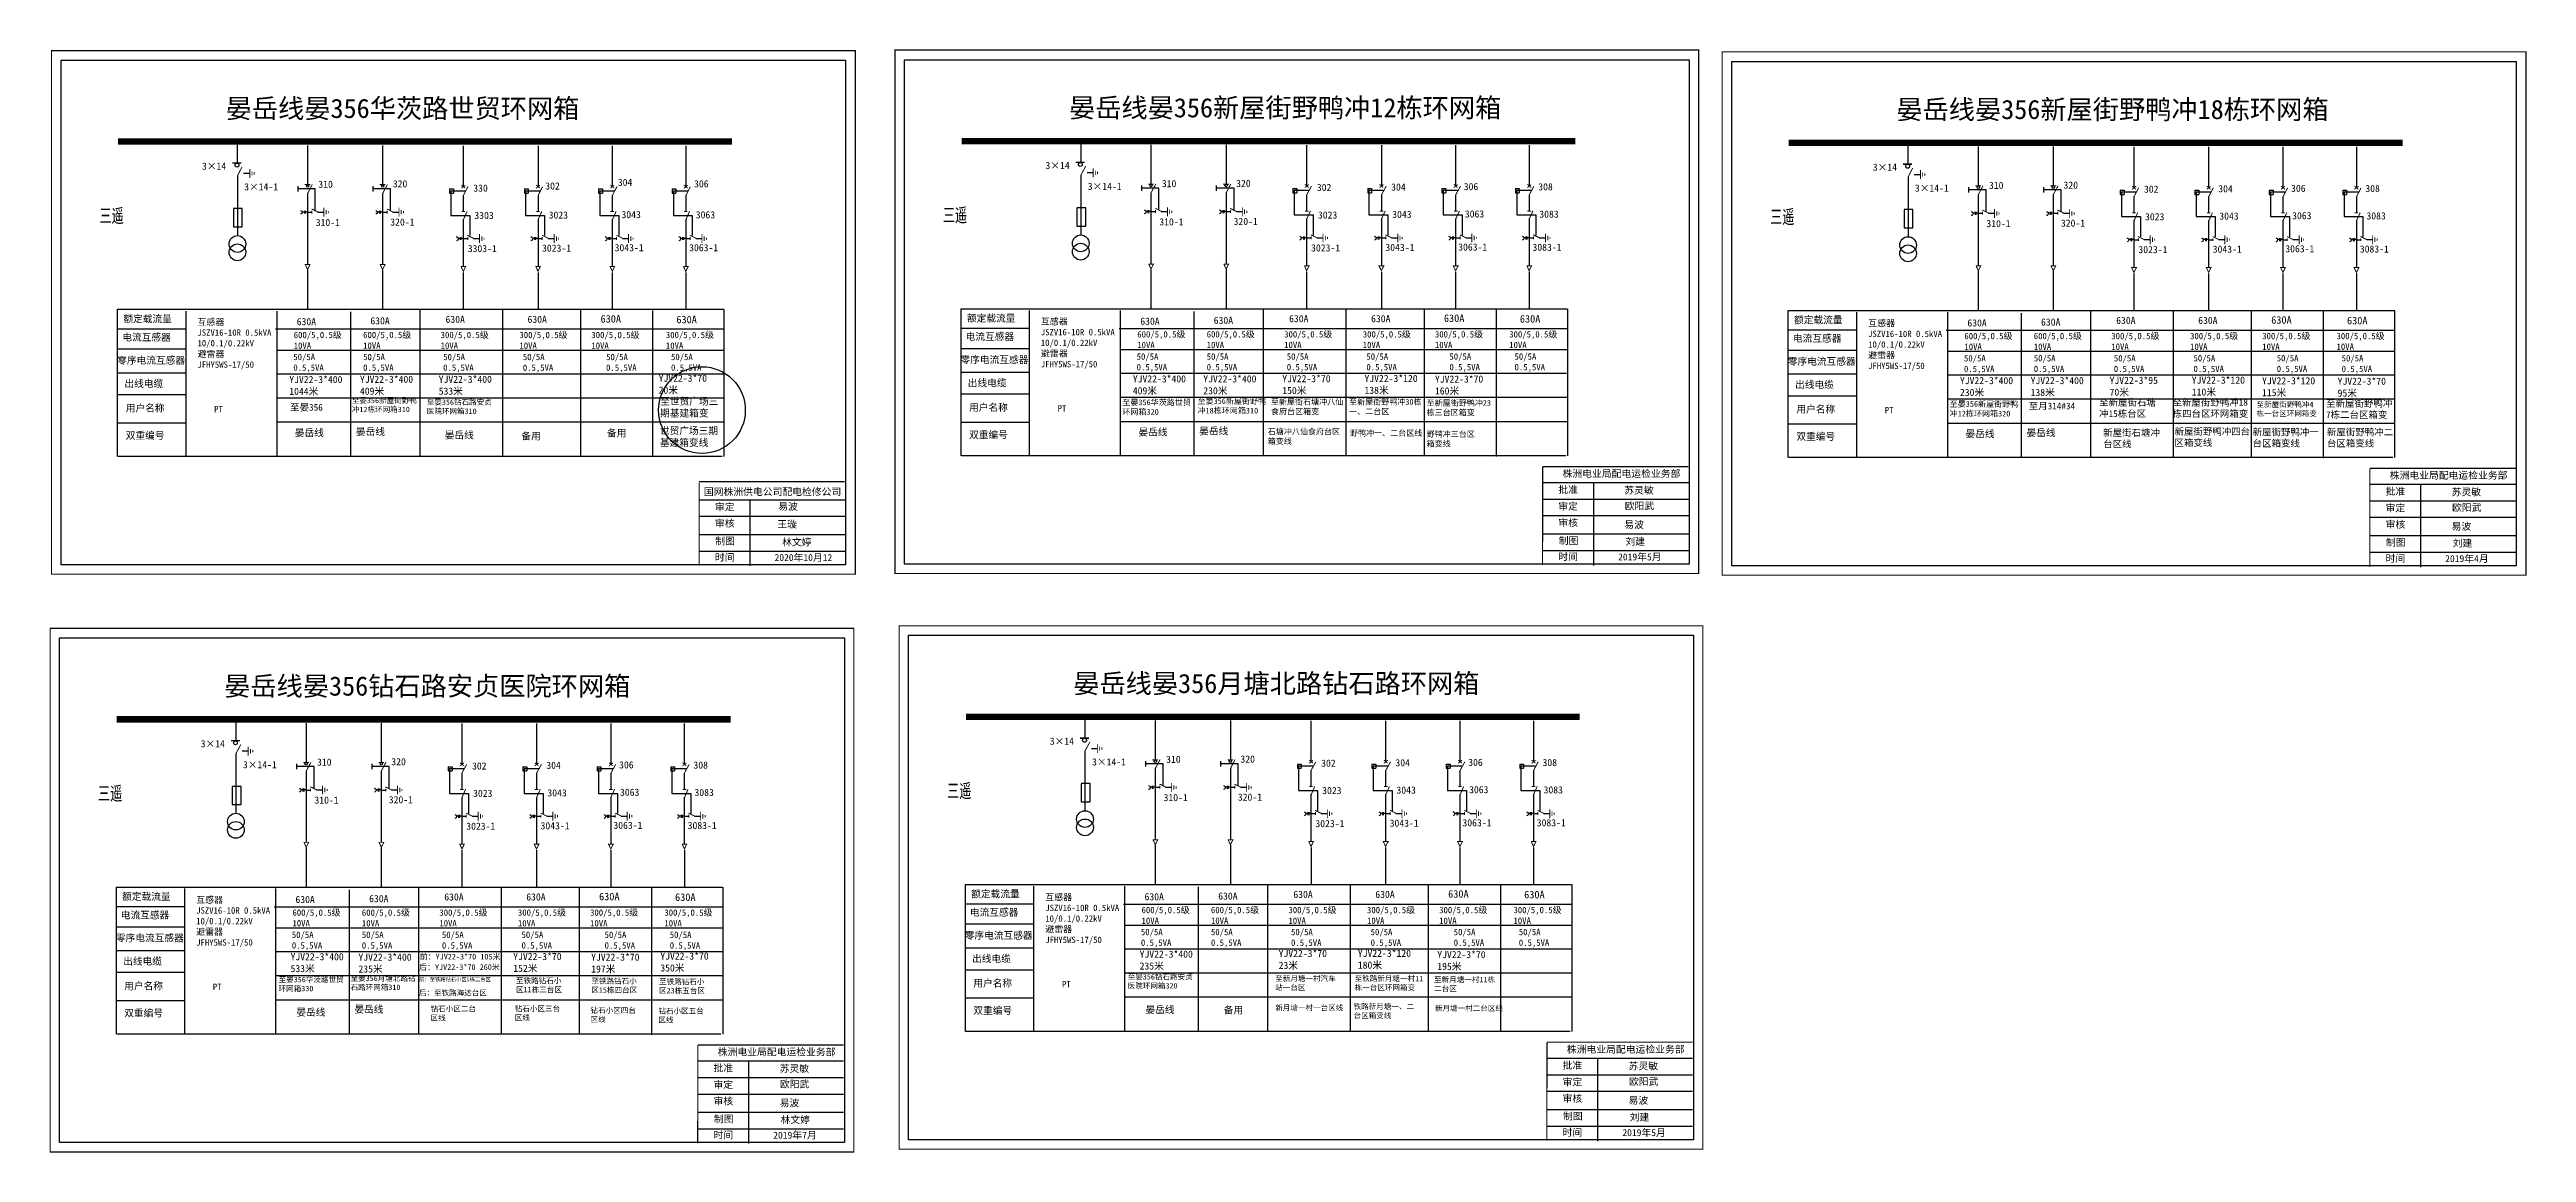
# Model space of a CAD drawing. Extents: x -374 to -258, y -132 to -80.
import ezdxf

# ---------------------------------------------------------------- set-up
doc = ezdxf.new("R2010")
doc.units = 0
doc.header["$LTSCALE"] = 0.774411
doc.linetypes.add('ACAD_ISO02W100', pattern=[15, 12, -3])
doc.linetypes.add('CENTER', pattern=[50.8, 31.75, -6.35, 6.35, -6.35])
doc.layers.get('0').update_dxf_attribs({"linetype": 'CONTINUOUS'})
doc.layers.add('2', color=7, linetype='CONTINUOUS')
doc.layers.add('3', color=7, linetype='CONTINUOUS')
doc.styles.add('hztxt_txtstyle_0.00_0_0', font='simkai.ttf')
doc.styles.add('hztxt_txtstyle_2.70_0_0', font='simkai.ttf', dxfattribs={"height": 2.7})
doc.styles.add('字体', font='', dxfattribs={"height": 2.5})
doc.styles.add('宋体', font='', dxfattribs={"width": 0.65})
doc.styles.get('字体').set_extended_font_data('SimSun')
doc.styles.get('宋体').set_extended_font_data('SimSun')

msp = doc.modelspace()

# ---------------------------------------------------------------- texts
at = {"color": 0, "linetype": 'Continuous', "style": 'hztxt_txtstyle_2.70_0_0'}
for s, p in [('3×14', (-367.34, -85.61)), ('3×14', (-327.83, -85.58)), ('3×14', (-289.08, -85.66)), ('3×14-1', (-365.36, -86.58)), ('310', (-361.89, -86.46)), ('320', (-358.4, -86.44)), ('330', (-354.63, -86.64)), ('302', (-351.26, -86.54)), ('304', (-347.86, -86.37)), ('306', (-344.29, -86.44)), ('3×14-1', (-325.85, -86.56)), ('310', (-322.38, -86.43)), ('320', (-318.9, -86.42)), ('302', (-315.12, -86.61)), ('304', (-311.64, -86.59)), ('306', (-308.24, -86.57)), ('308', (-304.75, -86.58)), ('3×14-1', (-287.11, -86.64)), ('310', (-283.64, -86.51)), ('320', (-280.15, -86.5)), ('302', (-276.38, -86.69)), ('304', (-272.9, -86.67)), ('306', (-269.49, -86.65)), ('308', (-266.01, -86.66)), ('310-1', (-362.01, -88.25)), ('320-1', (-358.52, -88.23)), ('3303', (-354.58, -87.92)), ('3023', (-351.1, -87.9)), ('3043', (-347.69, -87.88)), ('3063', (-344.21, -87.89)), ('310-1', (-322.5, -88.22)), ('320-1', (-319.02, -88.2)), ('3023', (-315.07, -87.9)), ('3043', (-311.59, -87.87)), ('3063', (-308.19, -87.85)), ('3083', (-304.7, -87.86)), ('310-1', (-283.76, -88.3)), ('320-1', (-280.27, -88.28)), ('3023', (-276.33, -87.98)), ('3043', (-272.85, -87.95)), ('3063', (-269.44, -87.93)), ('3083', (-265.96, -87.94)), ('3303-1', (-354.89, -89.47)), ('3023-1', (-351.41, -89.45)), ('3043-1', (-348.01, -89.43)), ('3063-1', (-344.52, -89.43)), ('3023-1', (-315.39, -89.44)), ('3043-1', (-311.91, -89.42)), ('3063-1', (-308.5, -89.4)), ('3083-1', (-305.02, -89.41)), ('3023-1', (-276.64, -89.52)), ('3043-1', (-273.16, -89.5)), ('3063-1', (-269.76, -89.48)), ('3083-1', (-266.27, -89.49)), ('3×14', (-367.4, -112.66)), ('3×14', (-327.63, -112.54)), ('3×14-1', (-365.42, -113.64)), ('310', (-361.95, -113.52)), ('320', (-358.47, -113.5)), ('302', (-354.69, -113.7)), ('304', (-351.21, -113.67)), ('306', (-347.8, -113.65)), ('308', (-344.32, -113.66)), ('3×14-1', (-325.65, -113.51)), ('310', (-322.18, -113.39)), ('320', (-318.7, -113.38)), ('302', (-314.92, -113.57)), ('304', (-311.44, -113.55)), ('306', (-308.03, -113.53)), ('308', (-304.55, -113.54)), ('3023', (-354.64, -114.98)), ('3043', (-351.16, -114.96)), ('3063', (-347.76, -114.93)), ('3083', (-344.27, -114.94)), ('310-1', (-322.3, -115.18)), ('320-1', (-318.82, -115.16)), ('3023', (-314.87, -114.85)), ('3043', (-311.39, -114.83)), ('3063', (-307.99, -114.81)), ('3083', (-304.5, -114.82)), ('310-1', (-362.07, -115.3)), ('320-1', (-358.59, -115.28)), ('3023-1', (-354.96, -116.52)), ('3043-1', (-351.48, -116.5)), ('3063-1', (-348.07, -116.48)), ('3083-1', (-344.59, -116.49)), ('3023-1', (-315.19, -116.4)), ('3043-1', (-311.71, -116.38)), ('3063-1', (-308.3, -116.36)), ('3083-1', (-304.82, -116.36))]:
    msp.add_text(s, height=0.333, dxfattribs=at).set_placement(p)
at = {"color": 0, "linetype": 'Continuous', "attachment_point": 1}
for s, insert, char_height, width, style in [('晏岳线晏356华茨路世贸环网箱', (-366.23, -82.29), 0.9, 27.1693, '字体'), ('晏岳线晏356新屋街野鸭冲12栋环网箱', (-326.73, -82.26), 0.9, 27.1693, '字体'), ('晏岳线晏356新屋街野鸭冲18栋环网箱', (-287.98, -82.34), 0.9, 27.1693, '字体'), ('{\\fSimSun|b0|i0|c134|p2;额定载流量}', (-371.02, -92.43), 0.3328, 5.3656, 'hztxt_txtstyle_2.70_0_0'), ('\\A1;{\\fSimSun|b0|i0|c134|p2;互感器\\PJSZV16-10R 0.5kVA\\P10/0.1/0.22kV\\P避雷器\\PJFHY5WS-17/50}', (-367.55, -92.59), 0.2995, 5.5234, 'hztxt_txtstyle_2.70_0_0'), ('{\\fSimSun|b0|i0|c134|p2;630A}', (-362.9, -92.56), 0.3328, 5.3656, 'hztxt_txtstyle_2.70_0_0'), ('{\\fSimSun|b0|i0|c134|p2;630A}', (-359.45, -92.52), 0.3328, 5.3656, 'hztxt_txtstyle_2.70_0_0'), ('{\\fSimSun|b0|i0|c134|p2;630A}', (-355.93, -92.45), 0.3328, 5.3656, 'hztxt_txtstyle_2.70_0_0'), ('{\\fSimSun|b0|i0|c134|p2;630A}', (-352.09, -92.45), 0.3328, 5.3656, 'hztxt_txtstyle_2.70_0_0'), ('{\\fSimSun|b0|i0|c134|p2;630A}', (-348.67, -92.42), 0.3527, 2.8362, 'hztxt_txtstyle_0.00_0_0'), ('{\\fSimSun|b0|i0|c134|p2;630A}', (-345.12, -92.45), 0.3527, 2.8362, 'hztxt_txtstyle_0.00_0_0'), ('{\\fSimSun|b0|i0|c134|p2;额定载流量}', (-331.51, -92.4), 0.3328, 5.3656, 'hztxt_txtstyle_2.70_0_0'), ('\\A1;{\\fSimSun|b0|i0|c134|p2;互感器\\PJSZV16-10R 0.5kVA\\P10/0.1/0.22kV\\P避雷器\\PJFHY5WS-17/50}', (-328.05, -92.57), 0.2995, 5.5234, 'hztxt_txtstyle_2.70_0_0'), ('{\\fSimSun|b0|i0|c134|p2;630A}', (-323.39, -92.54), 0.3328, 5.3656, 'hztxt_txtstyle_2.70_0_0'), ('{\\fSimSun|b0|i0|c134|p2;630A}', (-319.95, -92.5), 0.3328, 5.3656, 'hztxt_txtstyle_2.70_0_0'), ('{\\fSimSun|b0|i0|c134|p2;630A}', (-316.42, -92.42), 0.3328, 5.3656, 'hztxt_txtstyle_2.70_0_0'), ('{\\fSimSun|b0|i0|c134|p2;630A}', (-312.58, -92.42), 0.3328, 5.3656, 'hztxt_txtstyle_2.70_0_0'), ('{\\fSimSun|b0|i0|c134|p2;630A}', (-309.17, -92.39), 0.3527, 2.8362, 'hztxt_txtstyle_0.00_0_0'), ('{\\fSimSun|b0|i0|c134|p2;630A}', (-305.61, -92.42), 0.3527, 2.8362, 'hztxt_txtstyle_0.00_0_0'), ('{\\fSimSun|b0|i0|c134|p2;额定载流量}', (-292.77, -92.48), 0.3328, 5.3656, 'hztxt_txtstyle_2.70_0_0'), ('\\A1;{\\fSimSun|b0|i0|c134|p2;互感器\\PJSZV16-10R 0.5kVA\\P10/0.1/0.22kV\\P避雷器\\PJFHY5WS-17/50}', (-289.3, -92.65), 0.2995, 5.5234, 'hztxt_txtstyle_2.70_0_0'), ('{\\fSimSun|b0|i0|c134|p2;630A}', (-284.65, -92.62), 0.3328, 5.3656, 'hztxt_txtstyle_2.70_0_0'), ('{\\fSimSun|b0|i0|c134|p2;630A}', (-281.2, -92.58), 0.3328, 5.3656, 'hztxt_txtstyle_2.70_0_0'), ('{\\fSimSun|b0|i0|c134|p2;630A}', (-277.68, -92.5), 0.3328, 5.3656, 'hztxt_txtstyle_2.70_0_0'), ('{\\fSimSun|b0|i0|c134|p2;630A}', (-273.84, -92.5), 0.3328, 5.3656, 'hztxt_txtstyle_2.70_0_0'), ('{\\fSimSun|b0|i0|c134|p2;630A}', (-270.42, -92.47), 0.3527, 2.8362, 'hztxt_txtstyle_0.00_0_0'), ('{\\fSimSun|b0|i0|c134|p2;630A}', (-266.87, -92.5), 0.3527, 2.8362, 'hztxt_txtstyle_0.00_0_0'), ('{\\fSimSun|b0|i0|c134|p2;电流互感器}', (-371.07, -93.29), 0.3328, 5.3656, 'hztxt_txtstyle_2.70_0_0'), ('\\A1;{\\fSimSun|b0|i0|c134|p2;600/5,0.5级\\P10VA}', (-363.04, -93.2), 0.2995, 5.5234, 'hztxt_txtstyle_2.70_0_0'), ('\\A1;{\\fSimSun|b0|i0|c134|p2;600/5,0.5级\\P10VA}', (-359.79, -93.2), 0.2995, 5.5234, 'hztxt_txtstyle_2.70_0_0'), ('\\A1;{\\fSimSun|b0|i0|c134|p2;300/5,0.5级\\P10VA}', (-356.16, -93.2), 0.2995, 5.5234, 'hztxt_txtstyle_2.70_0_0'), ('\\A1;{\\fSimSun|b0|i0|c134|p2;300/5,0.5级\\P10VA}', (-352.47, -93.2), 0.2995, 5.5234, 'hztxt_txtstyle_2.70_0_0'), ('\\A1;{\\fSimSun|b0|i0|c134|p2;300/5,0.5级\\P10VA}', (-349.1, -93.2), 0.2995, 5.5234, 'hztxt_txtstyle_2.70_0_0'), ('\\A1;{\\fSimSun|b0|i0|c134|p2;300/5,0.5级\\P10VA}', (-345.61, -93.2), 0.2995, 5.5234, 'hztxt_txtstyle_2.70_0_0'), ('{\\fSimSun|b0|i0|c134|p2;电流互感器}', (-331.57, -93.26), 0.3328, 5.3656, 'hztxt_txtstyle_2.70_0_0'), ('\\A1;{\\fSimSun|b0|i0|c134|p2;600/5,0.5级\\P10VA}', (-323.53, -93.17), 0.2995, 5.5234, 'hztxt_txtstyle_2.70_0_0'), ('\\A1;{\\fSimSun|b0|i0|c134|p2;600/5,0.5级\\P10VA}', (-320.28, -93.17), 0.2995, 5.5234, 'hztxt_txtstyle_2.70_0_0'), ('\\A1;{\\fSimSun|b0|i0|c134|p2;300/5,0.5级\\P10VA}', (-316.65, -93.17), 0.2995, 5.5234, 'hztxt_txtstyle_2.70_0_0'), ('\\A1;{\\fSimSun|b0|i0|c134|p2;300/5,0.5级\\P10VA}', (-312.97, -93.17), 0.2995, 5.5234, 'hztxt_txtstyle_2.70_0_0'), ('\\A1;{\\fSimSun|b0|i0|c134|p2;300/5,0.5级\\P10VA}', (-309.59, -93.17), 0.2995, 5.5234, 'hztxt_txtstyle_2.70_0_0'), ('\\A1;{\\fSimSun|b0|i0|c134|p2;300/5,0.5级\\P10VA}', (-306.11, -93.17), 0.2995, 5.5234, 'hztxt_txtstyle_2.70_0_0'), ('{\\fSimSun|b0|i0|c134|p2;电流互感器}', (-292.82, -93.34), 0.3328, 5.3656, 'hztxt_txtstyle_2.70_0_0'), ('\\A1;{\\fSimSun|b0|i0|c134|p2;600/5,0.5级\\P10VA}', (-284.79, -93.25), 0.2995, 5.5234, 'hztxt_txtstyle_2.70_0_0'), ('\\A1;{\\fSimSun|b0|i0|c134|p2;600/5,0.5级\\P10VA}', (-281.54, -93.25), 0.2995, 5.5234, 'hztxt_txtstyle_2.70_0_0'), ('\\A1;{\\fSimSun|b0|i0|c134|p2;300/5,0.5级\\P10VA}', (-277.91, -93.25), 0.2995, 5.5234, 'hztxt_txtstyle_2.70_0_0'), ('\\A1;{\\fSimSun|b0|i0|c134|p2;300/5,0.5级\\P10VA}', (-274.22, -93.25), 0.2995, 5.5234, 'hztxt_txtstyle_2.70_0_0'), ('\\A1;{\\fSimSun|b0|i0|c134|p2;300/5,0.5级\\P10VA}', (-270.84, -93.25), 0.2995, 5.5234, 'hztxt_txtstyle_2.70_0_0'), ('\\A1;{\\fSimSun|b0|i0|c134|p2;300/5,0.5级\\P10VA}', (-267.36, -93.25), 0.2995, 5.5234, 'hztxt_txtstyle_2.70_0_0'), ('{\\fSimSun|b0|i0|c134|p2;零序电流互感器}', (-371.31, -94.37), 0.3328, 5.3656, 'hztxt_txtstyle_2.70_0_0'), ('{\\fSimSun|b0|i0|c134|p2;50/5A\\P0.5,5VA}', (-363.06, -94.23), 0.2995, 5.3656, 'hztxt_txtstyle_2.70_0_0'), ('{\\fSimSun|b0|i0|c134|p2;50/5A\\P0.5,5VA}', (-359.79, -94.23), 0.2995, 5.3656, 'hztxt_txtstyle_2.70_0_0'), ('{\\fSimSun|b0|i0|c134|p2;50/5A\\P0.5,5VA}', (-356.04, -94.23), 0.2995, 5.3656, 'hztxt_txtstyle_2.70_0_0'), ('{\\fSimSun|b0|i0|c134|p2;50/5A\\P0.5,5VA}', (-352.31, -94.23), 0.2995, 5.3656, 'hztxt_txtstyle_2.70_0_0'), ('{\\fSimSun|b0|i0|c134|p2;50/5A\\P0.5,5VA}', (-348.41, -94.23), 0.2995, 5.3656, 'hztxt_txtstyle_2.70_0_0'), ('{\\fSimSun|b0|i0|c134|p2;50/5A\\P0.5,5VA}', (-345.37, -94.23), 0.2995, 5.3656, 'hztxt_txtstyle_2.70_0_0'), ('{\\fSimSun|b0|i0|c134|p2;零序电流互感器}', (-331.81, -94.34), 0.3328, 5.3656, 'hztxt_txtstyle_2.70_0_0'), ('{\\fSimSun|b0|i0|c134|p2;50/5A\\P0.5,5VA}', (-323.56, -94.21), 0.2995, 5.3656, 'hztxt_txtstyle_2.70_0_0'), ('{\\fSimSun|b0|i0|c134|p2;50/5A\\P0.5,5VA}', (-320.28, -94.21), 0.2995, 5.3656, 'hztxt_txtstyle_2.70_0_0'), ('{\\fSimSun|b0|i0|c134|p2;50/5A\\P0.5,5VA}', (-316.53, -94.21), 0.2995, 5.3656, 'hztxt_txtstyle_2.70_0_0'), ('{\\fSimSun|b0|i0|c134|p2;50/5A\\P0.5,5VA}', (-312.8, -94.21), 0.2995, 5.3656, 'hztxt_txtstyle_2.70_0_0'), ('{\\fSimSun|b0|i0|c134|p2;50/5A\\P0.5,5VA}', (-308.91, -94.21), 0.2995, 5.3656, 'hztxt_txtstyle_2.70_0_0'), ('{\\fSimSun|b0|i0|c134|p2;50/5A\\P0.5,5VA}', (-305.86, -94.21), 0.2995, 5.3656, 'hztxt_txtstyle_2.70_0_0'), ('{\\fSimSun|b0|i0|c134|p2;零序电流互感器}', (-293.06, -94.42), 0.3328, 5.3656, 'hztxt_txtstyle_2.70_0_0'), ('{\\fSimSun|b0|i0|c134|p2;50/5A\\P0.5,5VA}', (-284.81, -94.29), 0.2995, 5.3656, 'hztxt_txtstyle_2.70_0_0'), ('{\\fSimSun|b0|i0|c134|p2;50/5A\\P0.5,5VA}', (-281.54, -94.29), 0.2995, 5.3656, 'hztxt_txtstyle_2.70_0_0'), ('{\\fSimSun|b0|i0|c134|p2;50/5A\\P0.5,5VA}', (-277.79, -94.29), 0.2995, 5.3656, 'hztxt_txtstyle_2.70_0_0'), ('{\\fSimSun|b0|i0|c134|p2;50/5A\\P0.5,5VA}', (-274.06, -94.29), 0.2995, 5.3656, 'hztxt_txtstyle_2.70_0_0'), ('{\\fSimSun|b0|i0|c134|p2;50/5A\\P0.5,5VA}', (-270.16, -94.29), 0.2995, 5.3656, 'hztxt_txtstyle_2.70_0_0'), ('{\\fSimSun|b0|i0|c134|p2;50/5A\\P0.5,5VA}', (-267.12, -94.29), 0.2995, 5.3656, 'hztxt_txtstyle_2.70_0_0'), ('{\\fSimSun|b0|i0|c134|p2;出线电缆}', (-370.97, -95.46), 0.3328, 5.3656, 'hztxt_txtstyle_2.70_0_0'), ('{\\fSimSun|b0|i0|c134|p2;YJV22-3*400\\P1044米}', (-363.25, -95.27), 0.3328, 5.3656, 'hztxt_txtstyle_2.70_0_0'), ('{\\fSimSun|b0|i0|c134|p2;至晏356新屋街野鸭冲12栋环网箱310}', (-360.32, -96.29), 0.2529, 3.1528, 'hztxt_txtstyle_2.70_0_0'), ('{\\fSimSun|b0|i0|c134|p2;YJV22-3*400\\P409米}', (-359.94, -95.26), 0.3328, 5.3656, 'hztxt_txtstyle_2.70_0_0'), ('{\\fSimSun|b0|i0|c134|p2;YJV22-3*400\\P533米}', (-356.25, -95.26), 0.3328, 5.3656, 'hztxt_txtstyle_2.70_0_0'), ('{\\fSimSun|b0|i0|c134|p2;YJV22-3*70\\P20米}', (-345.95, -95.21), 0.3328, 5.3656, 'hztxt_txtstyle_2.70_0_0'), ('{\\fSimSun|b0|i0|c134|p2;\\C256;至世贸广场三期基建箱变}', (-345.88, -96.29), 0.3328, 3.0822, 'hztxt_txtstyle_2.70_0_0'), ('{\\fSimSun|b0|i0|c134|p2;出线电缆}', (-331.47, -95.43), 0.3328, 5.3656, 'hztxt_txtstyle_2.70_0_0'), ('{\\fSimSun|b0|i0|c134|p2;YJV22-3*400\\P409米}', (-323.74, -95.24), 0.3328, 5.3656, 'hztxt_txtstyle_2.70_0_0'), ('{\\fSimSun|b0|i0|c134|p2;至晏356新屋街野鸭冲18栋环网箱310}', (-320.71, -96.31), 0.2688, 3.428, 'hztxt_txtstyle_2.70_0_0'), ('{\\fSimSun|b0|i0|c134|p2;YJV22-3*400\\P230米}', (-320.44, -95.24), 0.3328, 5.3656, 'hztxt_txtstyle_2.70_0_0'), ('{\\fSimSun|b0|i0|c134|p2;YJV22-3*70\\P150米}', (-316.74, -95.23), 0.3328, 5.3656, 'hztxt_txtstyle_2.70_0_0'), ('{\\fSimSun|b0|i0|c134|p2;YJV22-3*120\\P138米}', (-312.89, -95.22), 0.3328, 5.3656, 'hztxt_txtstyle_2.70_0_0'), ('{\\fSimSun|b0|i0|c134|p2;YJV22-3*70\\P160米}', (-309.59, -95.25), 0.3328, 5.3656, 'hztxt_txtstyle_2.70_0_0'), ('{\\fSimSun|b0|i0|c134|p2;出线电缆}', (-292.72, -95.51), 0.3328, 5.3656, 'hztxt_txtstyle_2.70_0_0'), ('{\\fSimSun|b0|i0|c134|p2;YJV22-3*400\\P230米}', (-285, -95.32), 0.3328, 5.3656, 'hztxt_txtstyle_2.70_0_0'), ('{\\fSimSun|b0|i0|c134|p2;YJV22-3*400\\P138米}', (-281.69, -95.32), 0.3328, 5.3656, 'hztxt_txtstyle_2.70_0_0'), ('{\\fSimSun|b0|i0|c134|p2;YJV22-3*95\\P70米}', (-277.99, -95.31), 0.3328, 5.3656, 'hztxt_txtstyle_2.70_0_0'), ('{\\fSimSun|b0|i0|c134|p2;YJV22-3*120\\P110米}', (-274.14, -95.3), 0.3328, 5.3656, 'hztxt_txtstyle_2.70_0_0'), ('{\\fSimSun|b0|i0|c134|p2;YJV22-3*120\\P115米}', (-270.85, -95.33), 0.3328, 5.3656, 'hztxt_txtstyle_2.70_0_0'), ('{\\fSimSun|b0|i0|c134|p2;YJV22-3*70\\P95米}', (-267.31, -95.35), 0.3328, 5.3656, 'hztxt_txtstyle_2.70_0_0'), ('{\\fSimSun|b0|i0|c134|p2;用户名称}', (-370.91, -96.61), 0.3328, 5.3656, 'hztxt_txtstyle_2.70_0_0'), ('{\\fSimSun|b0|i0|c134|p2;PT}', (-366.77, -96.67), 0.3007, 2.3396, 'hztxt_txtstyle_0.00_0_0'), ('{\\fSimSun|b0|i0|c134|p2;至晏356}', (-363.21, -96.58), 0.3162, 3.4314, 'hztxt_txtstyle_2.70_0_0'), ('{\\fSimSun|b0|i0|c134|p2;至晏356钻石路安贞医院环网箱310}', (-356.81, -96.37), 0.2529, 3.1528, 'hztxt_txtstyle_2.70_0_0'), ('{\\fSimSun|b0|i0|c134|p2;用户名称}', (-331.41, -96.58), 0.3328, 5.3656, 'hztxt_txtstyle_2.70_0_0'), ('{\\fSimSun|b0|i0|c134|p2;PT}', (-327.26, -96.64), 0.3007, 2.3396, 'hztxt_txtstyle_0.00_0_0'), ('{\\fSimSun|b0|i0|c134|p2;至晏356华茨路世贸环网箱320}', (-324.23, -96.37), 0.2688, 3.428, 'hztxt_txtstyle_2.70_0_0'), ('{\\fSimSun|b0|i0|c134|p2;至新屋街石塘冲八仙食府台区箱变}', (-317.27, -96.35), 0.2688, 3.428, 'hztxt_txtstyle_2.70_0_0'), ('{\\fSimSun|b0|i0|c134|p2;至新屋街野鸭冲30栋一、二台区}', (-313.61, -96.35), 0.2688, 3.428, 'hztxt_txtstyle_2.70_0_0'), ('{\\fSimSun|b0|i0|c134|p2;至新屋街野鸭冲23栋三台区箱变}', (-309.98, -96.4), 0.2688, 3.2322, 'hztxt_txtstyle_2.70_0_0'), ('{\\fSimSun|b0|i0|c134|p2;用户名称}', (-292.66, -96.66), 0.3328, 5.3656, 'hztxt_txtstyle_2.70_0_0'), ('{\\fSimSun|b0|i0|c134|p2;PT}', (-288.52, -96.72), 0.3007, 2.3396, 'hztxt_txtstyle_0.00_0_0'), ('{\\fSimSun|b0|i0|c134|p2;至晏356新屋街野鸭冲12栋环网箱320}', (-285.48, -96.45), 0.2688, 3.428, 'hztxt_txtstyle_2.70_0_0'), ('{\\fSimSun|b0|i0|c134|p2;至月314#34}', (-281.78, -96.52), 0.3162, 3.4314, 'hztxt_txtstyle_2.70_0_0'), ('{\\fSimSun|b0|i0|c134|p2;至新屋街石塘冲15栋台区}', (-278.48, -96.35), 0.3162, 2.7606, 'hztxt_txtstyle_2.70_0_0'), ('{\\fSimSun|b0|i0|c134|p2;至新屋街野鸭冲18栋四台区环网箱变}', (-275.04, -96.35), 0.3162, 3.6701, 'hztxt_txtstyle_2.70_0_0'), ('{\\fSimSun|b0|i0|c134|p2;至新屋街野鸭冲4栋一台区环网箱变}', (-271.11, -96.48), 0.2529, 2.9361, 'hztxt_txtstyle_2.70_0_0'), ('{\\fSimSun|b0|i0|c134|p2;至新屋街野鸭冲7栋二台区箱变}', (-267.85, -96.4), 0.3162, 3.2047, 'hztxt_txtstyle_2.70_0_0'), ('{\\fSimSun|b0|i0|c134|p2;双重编号}', (-370.91, -97.89), 0.3328, 5.3656, 'hztxt_txtstyle_2.70_0_0'), ('{\\fSimSun|b0|i0|c134|p2;晏岳线}', (-362.99, -97.76), 0.3328, 3.0822, 'hztxt_txtstyle_2.70_0_0'), ('{\\fSimSun|b0|i0|c134|p2;晏岳线}', (-360.13, -97.71), 0.3328, 3.0822, 'hztxt_txtstyle_2.70_0_0'), ('{\\fSimSun|b0|i0|c134|p2;晏岳线}', (-355.97, -97.87), 0.3328, 3.0822, 'hztxt_txtstyle_2.70_0_0'), ('{\\fSimSun|b0|i0|c134|p2;备用}', (-352.38, -97.92), 0.3328, 3.0822, 'hztxt_txtstyle_2.70_0_0'), ('{\\fSimSun|b0|i0|c134|p2;备用}', (-348.37, -97.78), 0.3328, 3.0822, 'hztxt_txtstyle_2.70_0_0'), ('{\\fSimSun|b0|i0|c134|p2;\\C256;世贸广场三期基建箱变线}', (-345.89, -97.67), 0.3328, 3.0822, 'hztxt_txtstyle_2.70_0_0'), ('{\\fSimSun|b0|i0|c134|p2;双重编号}', (-331.41, -97.86), 0.3328, 5.3656, 'hztxt_txtstyle_2.70_0_0'), ('{\\fSimSun|b0|i0|c134|p2;晏岳线}', (-323.48, -97.73), 0.3328, 3.0822, 'hztxt_txtstyle_2.70_0_0'), ('{\\fSimSun|b0|i0|c134|p2;晏岳线}', (-320.63, -97.68), 0.3328, 3.0822, 'hztxt_txtstyle_2.70_0_0'), ('{\\fSimSun|b0|i0|c134|p2;石塘冲八仙食府台区箱变线}', (-317.42, -97.74), 0.2688, 3.428, 'hztxt_txtstyle_2.70_0_0'), ('{\\fSimSun|b0|i0|c134|p2;野鸭冲一、二台区线}', (-313.57, -97.81), 0.2688, 3.428, 'hztxt_txtstyle_2.70_0_0'), ('{\\fSimSun|b0|i0|c134|p2;野鸭冲三台区箱变线}', (-309.98, -97.86), 0.2688, 2.4273, 'hztxt_txtstyle_2.70_0_0'), ('{\\fSimSun|b0|i0|c134|p2;双重编号}', (-292.66, -97.94), 0.3328, 5.3656, 'hztxt_txtstyle_2.70_0_0'), ('{\\fSimSun|b0|i0|c134|p2;晏岳线}', (-284.74, -97.81), 0.3328, 3.0822, 'hztxt_txtstyle_2.70_0_0'), ('{\\fSimSun|b0|i0|c134|p2;晏岳线}', (-281.88, -97.76), 0.3328, 3.0822, 'hztxt_txtstyle_2.70_0_0'), ('{\\fSimSun|b0|i0|c134|p2;新屋街石塘冲台区线}', (-278.29, -97.77), 0.3162, 2.7606, 'hztxt_txtstyle_2.70_0_0'), ('{\\fSimSun|b0|i0|c134|p2;新屋街野鸭冲四台区箱变线}', (-274.95, -97.71), 0.3162, 3.6701, 'hztxt_txtstyle_2.70_0_0'), ('{\\fSimSun|b0|i0|c134|p2;新屋街野鸭冲一台区箱变线}', (-271.29, -97.74), 0.3162, 3.3307, 'hztxt_txtstyle_2.70_0_0'), ('{\\fSimSun|b0|i0|c134|p2;新屋街野鸭冲二台区箱变线}', (-267.81, -97.74), 0.3162, 3.3307, 'hztxt_txtstyle_2.70_0_0'), ('株洲电业局配电运检业务部', (-303.61, -99.68), 0.3283, 8.976, '字体'), ('株洲电业局配电运检业务部', (-264.87, -99.76), 0.3283, 8.976, '字体'), ('国网株洲供电公司配电检修公司', (-343.83, -100.53), 0.3283, 8.976, '字体'), ('{\\fKaiTi_GB2312|b0|i0|c134|p49;批准}', (-303.81, -100.43), 0.3283, 2.5676, '字体'), ('苏灵敏', (-300.72, -100.46), 0.328, 2.5676, '字体'), ('{\\fKaiTi_GB2312|b0|i0|c134|p49;批准}', (-265.06, -100.51), 0.3283, 2.5676, '字体'), ('苏灵敏', (-261.97, -100.54), 0.328, 2.5676, '字体'), ('\\f\uffbfﾬￌﾣﾤ_GB2312|b0|i0|c134|p49;审定', (-343.31, -101.24), 0.3283, 2.5676, '字体'), ('\\f\uffbfﾬￌﾣﾤ_GB2312|b0|i0|c134|p49;审核', (-343.31, -102.01), 0.3283, 2.5676, '字体'), ('王璇', (-340.39, -102.05), 0.328, 2.5676, '字体'), ('易波', (-340.35, -101.22), 0.328, 2.5676, '字体'), ('\\f\uffbfﾬￌﾣﾤ_GB2312|b0|i0|c134|p49;审定', (-303.81, -101.21), 0.3283, 2.5676, '字体'), ('\\f\uffbfﾬￌﾣﾤ_GB2312|b0|i0|c134|p49;审核', (-303.81, -101.98), 0.3283, 2.5676, '字体'), ('易波', (-300.72, -102.07), 0.328, 2.5676, '字体'), ('欧阳武', (-300.7, -101.19), 0.328, 2.5676, '字体'), ('\\f\uffbfﾬￌﾣﾤ_GB2312|b0|i0|c134|p49;审定', (-265.06, -101.29), 0.3283, 2.5676, '字体'), ('\\f\uffbfﾬￌﾣﾤ_GB2312|b0|i0|c134|p49;审核', (-265.06, -102.06), 0.3283, 2.5676, '字体'), ('欧阳武', (-261.95, -101.27), 0.328, 2.5676, '字体'), ('\\f\uffbfﾬￌﾣﾤ_GB2312|b0|i0|c134|p49;制图', (-343.3, -102.84), 0.3283, 2.5676, '字体'), ('林文婷', (-340.17, -102.89), 0.328, 2.5676, '字体'), ('\\f\uffbfﾬￌﾣﾤ_GB2312|b0|i0|c134|p49;制图', (-303.79, -102.82), 0.3283, 2.5676, '字体'), ('刘建', (-300.67, -102.86), 0.328, 2.5676, '字体'), ('\\f\uffbfﾬￌﾣﾤ_GB2312|b0|i0|c134|p49;制图', (-265.05, -102.9), 0.3283, 2.5676, '字体'), ('易波', (-261.97, -102.15), 0.328, 2.5676, '字体'), ('刘建', (-261.92, -102.94), 0.328, 2.5676, '字体'), ('\\f\uffbfﾬￌﾣﾤ_GB2312|b0|i0|c134|p49;时间', (-343.31, -103.6), 0.3283, 2.5676, '字体'), ('2020年10月12', (-340.52, -103.61), 0.328, 4.8024, '字体'), ('\\f\uffbfﾬￌﾣﾤ_GB2312|b0|i0|c134|p49;时间', (-303.81, -103.57), 0.3283, 2.5676, '字体'), ('2019年5月', (-301.01, -103.58), 0.328, 4.8024, '字体'), ('\\f\uffbfﾬￌﾣﾤ_GB2312|b0|i0|c134|p49;时间', (-265.06, -103.65), 0.3283, 2.5676, '字体'), ('2019年4月', (-262.27, -103.66), 0.328, 4.8024, '字体'), ('晏岳线晏356钻石路安贞医院环网箱', (-366.3, -109.34), 0.9, 27.1693, '字体'), ('晏岳线晏356月塘北路钻石路环网箱', (-326.53, -109.22), 0.9, 27.1693, '字体'), ('{\\fSimSun|b0|i0|c134|p2;额定载流量}', (-371.08, -119.48), 0.3328, 5.3656, 'hztxt_txtstyle_2.70_0_0'), ('{\\fSimSun|b0|i0|c134|p2;630A}', (-348.74, -119.47), 0.3527, 2.8362, 'hztxt_txtstyle_0.00_0_0'), ('{\\fSimSun|b0|i0|c134|p2;额定载流量}', (-331.31, -119.36), 0.3328, 5.3656, 'hztxt_txtstyle_2.70_0_0'), ('\\A1;{\\fSimSun|b0|i0|c134|p2;互感器\\PJSZV16-10R 0.5kVA\\P10/0.1/0.22kV\\P避雷器\\PJFHY5WS-17/50}', (-327.84, -119.53), 0.2995, 5.5234, 'hztxt_txtstyle_2.70_0_0'), ('{\\fSimSun|b0|i0|c134|p2;630A}', (-319.74, -119.46), 0.3328, 5.3656, 'hztxt_txtstyle_2.70_0_0'), ('{\\fSimSun|b0|i0|c134|p2;630A}', (-316.22, -119.38), 0.3328, 5.3656, 'hztxt_txtstyle_2.70_0_0'), ('{\\fSimSun|b0|i0|c134|p2;630A}', (-312.38, -119.38), 0.3328, 5.3656, 'hztxt_txtstyle_2.70_0_0'), ('{\\fSimSun|b0|i0|c134|p2;630A}', (-308.97, -119.35), 0.3527, 2.8362, 'hztxt_txtstyle_0.00_0_0'), ('{\\fSimSun|b0|i0|c134|p2;630A}', (-305.41, -119.38), 0.3527, 2.8362, 'hztxt_txtstyle_0.00_0_0'), ('{\\fSimSun|b0|i0|c134|p2;电流互感器}', (-371.14, -120.35), 0.3328, 5.3656, 'hztxt_txtstyle_2.70_0_0'), ('\\A1;{\\fSimSun|b0|i0|c134|p2;互感器\\PJSZV16-10R 0.5kVA\\P10/0.1/0.22kV\\P避雷器\\PJFHY5WS-17/50}', (-367.61, -119.65), 0.2995, 5.5234, 'hztxt_txtstyle_2.70_0_0'), ('\\A1;{\\fSimSun|b0|i0|c134|p2;600/5,0.5级\\P10VA}', (-363.1, -120.25), 0.2995, 5.5234, 'hztxt_txtstyle_2.70_0_0'), ('{\\fSimSun|b0|i0|c134|p2;630A}', (-362.96, -119.62), 0.3328, 5.3656, 'hztxt_txtstyle_2.70_0_0'), ('\\A1;{\\fSimSun|b0|i0|c134|p2;600/5,0.5级\\P10VA}', (-359.85, -120.25), 0.2995, 5.5234, 'hztxt_txtstyle_2.70_0_0'), ('{\\fSimSun|b0|i0|c134|p2;630A}', (-359.51, -119.58), 0.3328, 5.3656, 'hztxt_txtstyle_2.70_0_0'), ('\\A1;{\\fSimSun|b0|i0|c134|p2;300/5,0.5级\\P10VA}', (-356.22, -120.25), 0.2995, 5.5234, 'hztxt_txtstyle_2.70_0_0'), ('{\\fSimSun|b0|i0|c134|p2;630A}', (-355.99, -119.5), 0.3328, 5.3656, 'hztxt_txtstyle_2.70_0_0'), ('\\A1;{\\fSimSun|b0|i0|c134|p2;300/5,0.5级\\P10VA}', (-352.54, -120.25), 0.2995, 5.5234, 'hztxt_txtstyle_2.70_0_0'), ('{\\fSimSun|b0|i0|c134|p2;630A}', (-352.15, -119.5), 0.3328, 5.3656, 'hztxt_txtstyle_2.70_0_0'), ('\\A1;{\\fSimSun|b0|i0|c134|p2;300/5,0.5级\\P10VA}', (-349.16, -120.25), 0.2995, 5.5234, 'hztxt_txtstyle_2.70_0_0'), ('\\A1;{\\fSimSun|b0|i0|c134|p2;300/5,0.5级\\P10VA}', (-345.68, -120.25), 0.2995, 5.5234, 'hztxt_txtstyle_2.70_0_0'), ('{\\fSimSun|b0|i0|c134|p2;630A}', (-345.18, -119.5), 0.3527, 2.8362, 'hztxt_txtstyle_0.00_0_0'), ('{\\fSimSun|b0|i0|c134|p2;电流互感器}', (-331.37, -120.22), 0.3328, 5.3656, 'hztxt_txtstyle_2.70_0_0'), ('\\A1;{\\fSimSun|b0|i0|c134|p2;600/5,0.5级\\P10VA}', (-323.33, -120.13), 0.2995, 5.5234, 'hztxt_txtstyle_2.70_0_0'), ('{\\fSimSun|b0|i0|c134|p2;630A}', (-323.19, -119.49), 0.3328, 5.3656, 'hztxt_txtstyle_2.70_0_0'), ('\\A1;{\\fSimSun|b0|i0|c134|p2;600/5,0.5级\\P10VA}', (-320.08, -120.13), 0.2995, 5.5234, 'hztxt_txtstyle_2.70_0_0'), ('\\A1;{\\fSimSun|b0|i0|c134|p2;300/5,0.5级\\P10VA}', (-316.45, -120.13), 0.2995, 5.5234, 'hztxt_txtstyle_2.70_0_0'), ('\\A1;{\\fSimSun|b0|i0|c134|p2;300/5,0.5级\\P10VA}', (-312.77, -120.13), 0.2995, 5.5234, 'hztxt_txtstyle_2.70_0_0'), ('\\A1;{\\fSimSun|b0|i0|c134|p2;300/5,0.5级\\P10VA}', (-309.39, -120.13), 0.2995, 5.5234, 'hztxt_txtstyle_2.70_0_0'), ('\\A1;{\\fSimSun|b0|i0|c134|p2;300/5,0.5级\\P10VA}', (-305.91, -120.13), 0.2995, 5.5234, 'hztxt_txtstyle_2.70_0_0'), ('{\\fSimSun|b0|i0|c134|p2;零序电流互感器}', (-371.37, -121.42), 0.3328, 5.3656, 'hztxt_txtstyle_2.70_0_0'), ('{\\fSimSun|b0|i0|c134|p2;50/5A\\P0.5,5VA}', (-363.13, -121.29), 0.2995, 5.3656, 'hztxt_txtstyle_2.70_0_0'), ('{\\fSimSun|b0|i0|c134|p2;50/5A\\P0.5,5VA}', (-359.85, -121.29), 0.2995, 5.3656, 'hztxt_txtstyle_2.70_0_0'), ('{\\fSimSun|b0|i0|c134|p2;50/5A\\P0.5,5VA}', (-356.1, -121.29), 0.2995, 5.3656, 'hztxt_txtstyle_2.70_0_0'), ('{\\fSimSun|b0|i0|c134|p2;50/5A\\P0.5,5VA}', (-352.37, -121.29), 0.2995, 5.3656, 'hztxt_txtstyle_2.70_0_0'), ('{\\fSimSun|b0|i0|c134|p2;50/5A\\P0.5,5VA}', (-348.48, -121.29), 0.2995, 5.3656, 'hztxt_txtstyle_2.70_0_0'), ('{\\fSimSun|b0|i0|c134|p2;50/5A\\P0.5,5VA}', (-345.43, -121.29), 0.2995, 5.3656, 'hztxt_txtstyle_2.70_0_0'), ('{\\fSimSun|b0|i0|c134|p2;零序电流互感器}', (-331.61, -121.3), 0.3328, 5.3656, 'hztxt_txtstyle_2.70_0_0'), ('{\\fSimSun|b0|i0|c134|p2;50/5A\\P0.5,5VA}', (-323.36, -121.16), 0.2995, 5.3656, 'hztxt_txtstyle_2.70_0_0'), ('{\\fSimSun|b0|i0|c134|p2;50/5A\\P0.5,5VA}', (-320.08, -121.16), 0.2995, 5.3656, 'hztxt_txtstyle_2.70_0_0'), ('{\\fSimSun|b0|i0|c134|p2;50/5A\\P0.5,5VA}', (-316.33, -121.16), 0.2995, 5.3656, 'hztxt_txtstyle_2.70_0_0'), ('{\\fSimSun|b0|i0|c134|p2;50/5A\\P0.5,5VA}', (-312.6, -121.16), 0.2995, 5.3656, 'hztxt_txtstyle_2.70_0_0'), ('{\\fSimSun|b0|i0|c134|p2;50/5A\\P0.5,5VA}', (-308.71, -121.16), 0.2995, 5.3656, 'hztxt_txtstyle_2.70_0_0'), ('{\\fSimSun|b0|i0|c134|p2;50/5A\\P0.5,5VA}', (-305.66, -121.16), 0.2995, 5.3656, 'hztxt_txtstyle_2.70_0_0'), ('{\\fSimSun|b0|i0|c134|p2;出线电缆}', (-371.03, -122.51), 0.3328, 5.3656, 'hztxt_txtstyle_2.70_0_0'), ('{\\fSimSun|b0|i0|c134|p2;YJV22-3*400\\P533米}', (-363.19, -122.3), 0.3328, 5.3656, 'hztxt_txtstyle_2.70_0_0'), ('{\\fSimSun|b0|i0|c134|p2;YJV22-3*400\\P235米}', (-360.01, -122.32), 0.3328, 5.3656, 'hztxt_txtstyle_2.70_0_0'), ('{\\fSimSun|b0|i0|c134|p2;后：YJV22-3*70 260米}', (-357.17, -122.82), 0.2663, 4.162, 'hztxt_txtstyle_2.70_0_0'), ('{\\fSimSun|b0|i0|c134|p2;前：YJV22-3*70 105米}', (-357.14, -122.33), 0.2663, 4.162, 'hztxt_txtstyle_2.70_0_0'), ('{\\fSimSun|b0|i0|c134|p2;YJV22-3*70\\P152米}', (-352.76, -122.29), 0.3328, 5.3656, 'hztxt_txtstyle_2.70_0_0'), ('{\\fSimSun|b0|i0|c134|p2;YJV22-3*70\\P197米}', (-349.11, -122.32), 0.3328, 5.3656, 'hztxt_txtstyle_2.70_0_0'), ('{\\fSimSun|b0|i0|c134|p2;YJV22-3*70\\P350米}', (-345.87, -122.27), 0.3328, 5.3656, 'hztxt_txtstyle_2.70_0_0'), ('{\\fSimSun|b0|i0|c134|p2;出线电缆}', (-331.27, -122.39), 0.3328, 5.3656, 'hztxt_txtstyle_2.70_0_0'), ('{\\fSimSun|b0|i0|c134|p2;YJV22-3*400\\P235米}', (-323.42, -122.18), 0.3328, 5.3656, 'hztxt_txtstyle_2.70_0_0'), ('{\\fSimSun|b0|i0|c134|p2;YJV22-3*70\\P23米}', (-316.91, -122.15), 0.3328, 5.3656, 'hztxt_txtstyle_2.70_0_0'), ('{\\fSimSun|b0|i0|c134|p2;YJV22-3*120\\P180米}', (-313.2, -122.14), 0.3328, 5.3656, 'hztxt_txtstyle_2.70_0_0'), ('{\\fSimSun|b0|i0|c134|p2;YJV22-3*70\\P195米}', (-309.48, -122.2), 0.3328, 5.3656, 'hztxt_txtstyle_2.70_0_0'), ('{\\fSimSun|b0|i0|c134|p2;用户名称}', (-370.98, -123.67), 0.3328, 5.3656, 'hztxt_txtstyle_2.70_0_0'), ('{\\fSimSun|b0|i0|c134|p2;PT}', (-366.83, -123.73), 0.3007, 2.3396, 'hztxt_txtstyle_0.00_0_0'), ('{\\fSimSun|b0|i0|c134|p2;至晏356华茨路世贸环网箱330}', (-363.75, -123.41), 0.2529, 3.1528, 'hztxt_txtstyle_2.70_0_0'), ('{\\fSimSun|b0|i0|c134|p2;至晏356月塘北路钻石路环网箱310}', (-360.38, -123.35), 0.2529, 3.1528, 'hztxt_txtstyle_2.70_0_0'), ('{\\fSimSun|b0|i0|c134|p2;后：至铁路海达台区}', (-357.18, -124.03), 0.2529, 4.8341, 'hztxt_txtstyle_2.70_0_0'), ('{\\fSimSun|b0|i0|c134|p2;前：至铁路钻石小区5栋二台区}', (-357.17, -123.44), 0.1771, 3.3839, 'hztxt_txtstyle_2.70_0_0'), ('{\\fSimSun|b0|i0|c134|p2;至铁路钻石小区11栋三台区}', (-352.63, -123.46), 0.2529, 2.338, 'hztxt_txtstyle_2.70_0_0'), ('{\\fSimSun|b0|i0|c134|p2;至铁路钻石小区15栋四台区}', (-349.1, -123.48), 0.2529, 2.338, 'hztxt_txtstyle_2.70_0_0'), ('{\\fSimSun|b0|i0|c134|p2;至铁路钻石小区23栋五台区}', (-345.93, -123.51), 0.2529, 2.338, 'hztxt_txtstyle_2.70_0_0'), ('{\\fSimSun|b0|i0|c134|p2;用户名称}', (-331.21, -123.54), 0.3328, 5.3656, 'hztxt_txtstyle_2.70_0_0'), ('{\\fSimSun|b0|i0|c134|p2;PT}', (-327.06, -123.6), 0.3007, 2.3396, 'hztxt_txtstyle_0.00_0_0'), ('{\\fSimSun|b0|i0|c134|p2;至晏356钻石路安贞医院环网箱320}', (-323.98, -123.28), 0.2529, 3.1528, 'hztxt_txtstyle_2.70_0_0'), ('{\\fSimSun|b0|i0|c134|p2;至新月塘一村汽车站一台区}', (-317.07, -123.36), 0.2529, 3.1528, 'hztxt_txtstyle_2.70_0_0'), ('{\\fSimSun|b0|i0|c134|p2;至铁路新月塘一村11栋一台区环网箱变}', (-313.35, -123.36), 0.2529, 3.3142, 'hztxt_txtstyle_2.70_0_0'), ('{\\fSimSun|b0|i0|c134|p2;至新月塘一村11栋二台区}', (-309.63, -123.41), 0.2529, 3.1528, 'hztxt_txtstyle_2.70_0_0'), ('{\\fSimSun|b0|i0|c134|p2;双重编号}', (-370.98, -124.94), 0.3328, 5.3656, 'hztxt_txtstyle_2.70_0_0'), ('{\\fSimSun|b0|i0|c134|p2;晏岳线}', (-362.92, -124.9), 0.3328, 3.0822, 'hztxt_txtstyle_2.70_0_0'), ('{\\fSimSun|b0|i0|c134|p2;晏岳线}', (-360.2, -124.76), 0.3328, 3.0822, 'hztxt_txtstyle_2.70_0_0'), ('{\\fSimSun|b0|i0|c134|p2;钻石小区二台区线}', (-356.63, -124.78), 0.2529, 2.338, 'hztxt_txtstyle_2.70_0_0'), ('{\\fSimSun|b0|i0|c134|p2;钻石小区三台区线}', (-352.69, -124.77), 0.2529, 2.338, 'hztxt_txtstyle_2.70_0_0'), ('{\\fSimSun|b0|i0|c134|p2;钻石小区四台区线}', (-349.14, -124.85), 0.2529, 2.338, 'hztxt_txtstyle_2.70_0_0'), ('{\\fSimSun|b0|i0|c134|p2;钻石小区五台区线}', (-345.96, -124.88), 0.2529, 2.338, 'hztxt_txtstyle_2.70_0_0'), ('{\\fSimSun|b0|i0|c134|p2;双重编号}', (-331.21, -124.82), 0.3328, 5.3656, 'hztxt_txtstyle_2.70_0_0'), ('{\\fSimSun|b0|i0|c134|p2;晏岳线}', (-323.15, -124.78), 0.3328, 3.0822, 'hztxt_txtstyle_2.70_0_0'), ('{\\fSimSun|b0|i0|c134|p2;备用}', (-319.48, -124.8), 0.3328, 3.0822, 'hztxt_txtstyle_2.70_0_0'), ('{\\fSimSun|b0|i0|c134|p2;新月塘一村一台区线}', (-317.07, -124.73), 0.2529, 3.1528, 'hztxt_txtstyle_2.70_0_0'), ('{\\fSimSun|b0|i0|c134|p2;铁路新月塘一、二台区箱变线}', (-313.4, -124.67), 0.2529, 3.1528, 'hztxt_txtstyle_2.70_0_0'), ('{\\fSimSun|b0|i0|c134|p2;新月塘一村二台区线}', (-309.59, -124.75), 0.2529, 3.1528, 'hztxt_txtstyle_2.70_0_0'), ('{\\fKaiTi_GB2312|b0|i0|c134|p49;批准}', (-343.38, -127.51), 0.3283, 2.5676, '字体'), ('株洲电业局配电运检业务部', (-343.18, -126.76), 0.3283, 8.976, '字体'), ('苏灵敏', (-340.28, -127.54), 0.328, 2.5676, '字体'), ('{\\fKaiTi_GB2312|b0|i0|c134|p49;批准}', (-303.61, -127.39), 0.3283, 2.5676, '字体'), ('株洲电业局配电运检业务部', (-303.41, -126.64), 0.3283, 8.976, '字体'), ('苏灵敏', (-300.52, -127.42), 0.328, 2.5676, '字体'), ('\\f\uffbfﾬￌﾣﾤ_GB2312|b0|i0|c134|p49;审定', (-343.38, -128.29), 0.3283, 2.5676, '字体'), ('欧阳武', (-340.27, -128.27), 0.328, 2.5676, '字体'), ('\\f\uffbfﾬￌﾣﾤ_GB2312|b0|i0|c134|p49;审定', (-303.61, -128.17), 0.3283, 2.5676, '字体'), ('欧阳武', (-300.5, -128.15), 0.328, 2.5676, '字体'), ('\\f\uffbfﾬￌﾣﾤ_GB2312|b0|i0|c134|p49;审核', (-343.38, -129.06), 0.3283, 2.5676, '字体'), ('\\f\uffbfﾬￌﾣﾤ_GB2312|b0|i0|c134|p49;制图', (-343.36, -129.9), 0.3283, 2.5676, '字体'), ('易波', (-340.28, -129.15), 0.328, 2.5676, '字体'), ('林文婷', (-340.24, -129.94), 0.328, 2.5676, '字体'), ('\\f\uffbfﾬￌﾣﾤ_GB2312|b0|i0|c134|p49;审核', (-303.61, -128.94), 0.3283, 2.5676, '字体'), ('\\f\uffbfﾬￌﾣﾤ_GB2312|b0|i0|c134|p49;制图', (-303.59, -129.77), 0.3283, 2.5676, '字体'), ('易波', (-300.52, -129.03), 0.328, 2.5676, '字体'), ('刘建', (-300.47, -129.82), 0.328, 2.5676, '字体'), ('\\f\uffbfﾬￌﾣﾤ_GB2312|b0|i0|c134|p49;时间', (-343.38, -130.65), 0.3283, 2.5676, '字体'), ('2019年7月', (-340.58, -130.66), 0.328, 4.8024, '字体'), ('\\f\uffbfﾬￌﾣﾤ_GB2312|b0|i0|c134|p49;时间', (-303.61, -130.53), 0.3283, 2.5676, '字体'), ('2019年5月', (-300.81, -130.54), 0.328, 4.8024, '字体')]:
    msp.add_mtext(s, dxfattribs=dict(at, insert=insert, char_height=char_height, width=width, style=style))
at = {"layer": '3', "color": 0, "style": '宋体', "width": 0.65}
for p in [(-372.14, -88.09, -0.01), (-332.64, -88.06, -0.01), (-293.89, -88.14, -0.01), (-372.21, -115.14, -0.01), (-332.44, -115.02, -0.01)]:
    msp.add_text('三遥', height=0.643, dxfattribs=at).set_placement(p)

# ---------------------------------------------------------------- blocks, each defined once
blk = doc.blocks.new('JD')
for points in [[(-2, 0.2), (-2, -0.2), (2, 0.2), (2, -0.2)], [(1, -1.2), (1, -0.8), (-1, -1.2), (-1, -0.8)], [(-0.5, -1.8), (-0.5, -2.2), (0.5, -1.8), (0.5, -2.2)]]:
    blk.add_trace(points)

# ---------------------------------------------------------------- linework, layer by layer
at = {"color": 0}
for p, q in [((-365.69, -84.29), (-365.69, -85.28)), ((-362.39, -84.48), (-362.39, -86.31)), ((-358.88, -84.48), (-358.88, -86.31)), ((-355.1, -84.49), (-355.1, -86.41)), ((-351.6, -84.49), (-351.6, -86.41)), ((-348.12, -84.49), (-348.12, -86.41)), ((-344.68, -84.49), (-344.68, -86.41)), ((-326.18, -84.27), (-326.18, -85.25)), ((-322.89, -84.45), (-322.89, -86.28)), ((-319.37, -84.45), (-319.37, -86.28)), ((-315.6, -84.46), (-315.6, -86.38)), ((-312.1, -84.46), (-312.1, -86.38)), ((-308.62, -84.46), (-308.62, -86.38)), ((-305.18, -84.46), (-305.18, -86.38)), ((-287.44, -84.35), (-287.44, -85.33)), ((-284.14, -84.53), (-284.14, -86.36)), ((-280.63, -84.53), (-280.63, -86.36)), ((-276.85, -84.54), (-276.85, -86.46)), ((-273.35, -84.54), (-273.35, -86.46)), ((-269.87, -84.54), (-269.87, -86.46)), ((-266.43, -84.54), (-266.43, -86.46)), ((-365.39, -85.78), (-365.11, -85.78)), ((-325.88, -85.75), (-325.6, -85.75)), ((-287.14, -85.83), (-286.86, -85.83)), ((-365.68, -85.89), (-365.68, -88.69)), ((-362.39, -86.72), (-362.39, -90.05)), ((-358.88, -86.72), (-358.88, -90.05)), ((-355.74, -86.51), (-355.56, -86.51)), ((-355.74, -86.51), (-355.74, -86.71)), ((-355.74, -86.71), (-355.56, -86.71)), ((-355.56, -86.51), (-355.56, -86.71)), ((-355.1, -86.82), (-355.1, -87.56)), ((-352.24, -86.51), (-352.06, -86.51)), ((-352.24, -86.51), (-352.24, -86.71)), ((-352.24, -86.71), (-352.06, -86.71)), ((-352.06, -86.51), (-352.06, -86.71)), ((-351.6, -86.82), (-351.6, -87.56)), ((-348.76, -86.51), (-348.58, -86.51)), ((-348.76, -86.51), (-348.76, -86.71)), ((-348.76, -86.71), (-348.58, -86.71)), ((-348.58, -86.51), (-348.58, -86.71)), ((-348.12, -86.82), (-348.12, -87.56)), ((-345.32, -86.51), (-345.14, -86.51)), ((-345.32, -86.51), (-345.32, -86.71)), ((-345.32, -86.71), (-345.14, -86.71)), ((-345.14, -86.51), (-345.14, -86.71)), ((-344.68, -86.82), (-344.68, -87.56)), ((-326.18, -85.86), (-326.18, -88.66)), ((-322.89, -86.69), (-322.89, -90.02)), ((-319.37, -86.69), (-319.37, -90.02)), ((-316.24, -86.49), (-316.06, -86.49)), ((-316.24, -86.49), (-316.24, -86.69)), ((-316.24, -86.69), (-316.06, -86.69)), ((-316.06, -86.49), (-316.06, -86.69)), ((-315.6, -86.79), (-315.6, -87.53)), ((-312.74, -86.49), (-312.56, -86.49)), ((-312.74, -86.49), (-312.74, -86.69)), ((-312.74, -86.69), (-312.56, -86.69)), ((-312.56, -86.49), (-312.56, -86.69)), ((-312.1, -86.79), (-312.1, -87.53)), ((-309.26, -86.49), (-309.08, -86.49)), ((-309.26, -86.49), (-309.26, -86.69)), ((-309.26, -86.69), (-309.08, -86.69)), ((-309.08, -86.49), (-309.08, -86.69)), ((-308.62, -86.79), (-308.62, -87.53)), ((-305.82, -86.49), (-305.64, -86.49)), ((-305.82, -86.49), (-305.82, -86.69)), ((-305.82, -86.69), (-305.64, -86.69)), ((-305.64, -86.49), (-305.64, -86.69)), ((-305.18, -86.79), (-305.18, -87.53)), ((-287.43, -85.94), (-287.43, -88.74)), ((-284.14, -86.77), (-284.14, -90.1)), ((-280.63, -86.77), (-280.63, -90.1)), ((-277.49, -86.57), (-277.31, -86.57)), ((-277.49, -86.57), (-277.49, -86.77)), ((-277.49, -86.77), (-277.31, -86.77)), ((-277.31, -86.57), (-277.31, -86.77)), ((-276.85, -86.87), (-276.85, -87.61)), ((-273.99, -86.57), (-273.81, -86.57)), ((-273.99, -86.57), (-273.99, -86.77)), ((-273.99, -86.77), (-273.81, -86.77)), ((-273.81, -86.57), (-273.81, -86.77)), ((-273.35, -86.87), (-273.35, -87.61)), ((-270.51, -86.57), (-270.33, -86.57)), ((-270.51, -86.57), (-270.51, -86.77)), ((-270.51, -86.77), (-270.33, -86.77)), ((-270.33, -86.57), (-270.33, -86.77)), ((-269.87, -86.87), (-269.87, -87.61)), ((-267.07, -86.57), (-266.89, -86.57)), ((-267.07, -86.57), (-267.07, -86.77)), ((-267.07, -86.77), (-266.89, -86.77)), ((-266.89, -86.57), (-266.89, -86.77)), ((-266.43, -86.87), (-266.43, -87.61)), ((-362.39, -87.6), (-362.19, -87.6)), ((-361.92, -87.6), (-361.63, -87.6)), ((-358.88, -87.6), (-358.67, -87.6)), ((-358.4, -87.6), (-358.12, -87.6)), ((-355.1, -87.93), (-355.1, -90.13)), ((-351.6, -87.93), (-351.6, -90.13)), ((-348.12, -87.93), (-348.12, -90.13)), ((-344.68, -87.93), (-344.68, -90.13)), ((-322.89, -87.57), (-322.68, -87.57)), ((-322.41, -87.57), (-322.13, -87.57)), ((-319.37, -87.57), (-319.17, -87.57)), ((-318.89, -87.57), (-318.61, -87.57)), ((-315.6, -87.9), (-315.6, -90.1)), ((-312.1, -87.9), (-312.1, -90.1)), ((-308.62, -87.9), (-308.62, -90.1)), ((-305.18, -87.9), (-305.18, -90.1)), ((-284.14, -87.65), (-283.94, -87.65)), ((-283.66, -87.65), (-283.38, -87.65)), ((-280.63, -87.65), (-280.42, -87.65)), ((-280.15, -87.65), (-279.87, -87.65)), ((-276.85, -87.98), (-276.85, -90.18)), ((-273.35, -87.98), (-273.35, -90.18)), ((-269.87, -87.98), (-269.87, -90.18)), ((-266.43, -87.98), (-266.43, -90.18)), ((-355.1, -88.83), (-354.89, -88.83)), ((-354.62, -88.83), (-354.34, -88.83)), ((-351.6, -88.83), (-351.4, -88.83)), ((-351.13, -88.83), (-350.84, -88.83)), ((-348.12, -88.83), (-347.92, -88.83)), ((-347.65, -88.83), (-347.36, -88.83)), ((-344.68, -88.83), (-344.47, -88.83)), ((-344.2, -88.83), (-343.92, -88.83)), ((-315.6, -88.81), (-315.39, -88.81)), ((-315.12, -88.8), (-314.84, -88.8)), ((-312.1, -88.81), (-311.89, -88.81)), ((-311.62, -88.8), (-311.34, -88.8)), ((-308.62, -88.81), (-308.41, -88.81)), ((-308.14, -88.8), (-307.86, -88.8)), ((-305.18, -88.81), (-304.97, -88.81)), ((-304.7, -88.8), (-304.42, -88.8)), ((-276.85, -88.89), (-276.64, -88.89)), ((-276.37, -88.88), (-276.09, -88.88)), ((-273.35, -88.89), (-273.15, -88.89)), ((-272.88, -88.88), (-272.59, -88.88)), ((-269.87, -88.89), (-269.67, -88.89)), ((-269.4, -88.88), (-269.11, -88.88)), ((-266.43, -88.89), (-266.22, -88.89)), ((-265.95, -88.88), (-265.67, -88.88)), ((-368.07, -93.08), (-371.28, -93.08)), ((-328.57, -93.05), (-331.78, -93.05)), ((-289.82, -93.13), (-293.03, -93.13)), ((-368.08, -94.02), (-371.29, -94.02)), ((-328.58, -94), (-331.79, -94)), ((-328.58, -95.11), (-331.79, -95.11)), ((-289.83, -94.08), (-293.04, -94.08)), ((-368.1, -96.15), (-371.31, -96.15)), ((-368.08, -95.14), (-371.29, -95.14)), ((-328.59, -96.13), (-331.8, -96.13)), ((-289.84, -96.21), (-293.06, -96.21)), ((-289.83, -95.19), (-293.04, -95.19)), ((-328.58, -97.45), (-331.79, -97.45)), ((-368.08, -97.48), (-371.29, -97.48)), ((-289.83, -97.53), (-293.04, -97.53)), ((-365.75, -111.35), (-365.75, -112.34)), ((-325.98, -111.23), (-325.98, -112.21)), ((-362.46, -111.53), (-362.46, -113.36)), ((-358.94, -111.53), (-358.94, -113.36)), ((-355.17, -111.54), (-355.17, -113.46)), ((-351.67, -111.54), (-351.67, -113.46)), ((-348.19, -111.54), (-348.19, -113.46)), ((-344.75, -111.54), (-344.75, -113.46)), ((-322.69, -111.41), (-322.69, -113.24)), ((-319.17, -111.41), (-319.17, -113.24)), ((-315.4, -111.42), (-315.4, -113.34)), ((-311.9, -111.42), (-311.9, -113.34)), ((-308.42, -111.42), (-308.42, -113.34)), ((-304.98, -111.42), (-304.98, -113.34)), ((-365.75, -112.95), (-365.75, -115.74)), ((-365.45, -112.83), (-365.17, -112.83)), ((-355.8, -113.57), (-355.62, -113.57)), ((-355.8, -113.57), (-355.8, -113.77)), ((-355.62, -113.57), (-355.62, -113.77)), ((-352.31, -113.57), (-352.13, -113.57)), ((-352.31, -113.57), (-352.31, -113.77)), ((-352.13, -113.57), (-352.13, -113.77)), ((-348.83, -113.57), (-348.65, -113.57)), ((-348.83, -113.57), (-348.83, -113.77)), ((-348.65, -113.57), (-348.65, -113.77)), ((-345.38, -113.57), (-345.2, -113.57)), ((-345.38, -113.57), (-345.38, -113.77)), ((-345.2, -113.57), (-345.2, -113.77)), ((-325.98, -112.82), (-325.98, -115.62)), ((-325.68, -112.71), (-325.4, -112.71)), ((-322.69, -113.65), (-322.69, -116.98)), ((-319.17, -113.65), (-319.17, -116.98)), ((-316.03, -113.45), (-315.86, -113.45)), ((-316.03, -113.45), (-316.03, -113.64)), ((-316.03, -113.64), (-315.86, -113.64)), ((-315.86, -113.45), (-315.86, -113.64)), ((-312.54, -113.45), (-312.36, -113.45)), ((-312.54, -113.45), (-312.54, -113.64)), ((-312.54, -113.64), (-312.36, -113.64)), ((-312.36, -113.45), (-312.36, -113.64)), ((-309.06, -113.45), (-308.88, -113.45)), ((-309.06, -113.45), (-309.06, -113.64)), ((-309.06, -113.64), (-308.88, -113.64)), ((-308.88, -113.45), (-308.88, -113.64)), ((-305.62, -113.45), (-305.44, -113.45)), ((-305.62, -113.45), (-305.62, -113.64)), ((-305.62, -113.64), (-305.44, -113.64)), ((-305.44, -113.45), (-305.44, -113.64)), ((-362.46, -113.77), (-362.46, -117.1)), ((-362.46, -114.66), (-362.25, -114.66)), ((-361.98, -114.65), (-361.7, -114.65)), ((-358.94, -113.77), (-358.94, -117.1)), ((-358.94, -114.66), (-358.73, -114.66)), ((-358.46, -114.65), (-358.18, -114.65)), ((-355.8, -113.77), (-355.62, -113.77)), ((-355.17, -113.87), (-355.17, -114.62)), ((-352.31, -113.77), (-352.13, -113.77)), ((-351.67, -113.87), (-351.67, -114.62)), ((-348.83, -113.77), (-348.65, -113.77)), ((-348.19, -113.87), (-348.19, -114.62)), ((-345.38, -113.77), (-345.2, -113.77)), ((-344.75, -113.87), (-344.75, -114.62)), ((-322.69, -114.53), (-322.48, -114.53)), ((-322.21, -114.53), (-321.93, -114.53)), ((-319.17, -114.53), (-318.96, -114.53)), ((-318.69, -114.53), (-318.41, -114.53)), ((-315.4, -113.75), (-315.4, -114.49)), ((-311.9, -113.75), (-311.9, -114.49)), ((-308.42, -113.75), (-308.42, -114.49)), ((-304.98, -113.75), (-304.98, -114.49)), ((-355.17, -114.99), (-355.17, -117.18)), ((-355.17, -115.89), (-354.96, -115.89)), ((-354.69, -115.88), (-354.4, -115.88)), ((-351.67, -114.99), (-351.67, -117.18)), ((-351.67, -115.89), (-351.46, -115.89)), ((-351.19, -115.88), (-350.91, -115.88)), ((-348.19, -114.99), (-348.19, -117.18)), ((-348.19, -115.89), (-347.98, -115.89)), ((-347.71, -115.88), (-347.43, -115.88)), ((-344.75, -114.99), (-344.75, -117.18)), ((-344.75, -115.89), (-344.54, -115.89)), ((-344.27, -115.88), (-343.99, -115.88)), ((-315.4, -114.86), (-315.4, -117.06)), ((-315.4, -115.76), (-315.19, -115.76)), ((-314.92, -115.76), (-314.64, -115.76)), ((-311.9, -114.86), (-311.9, -117.06)), ((-311.9, -115.76), (-311.69, -115.76)), ((-311.42, -115.76), (-311.14, -115.76)), ((-308.42, -114.86), (-308.42, -117.06)), ((-308.42, -115.76), (-308.21, -115.76)), ((-307.94, -115.76), (-307.66, -115.76)), ((-304.98, -114.86), (-304.98, -117.06)), ((-304.98, -115.76), (-304.77, -115.76)), ((-304.5, -115.76), (-304.22, -115.76)), ((-368.13, -120.13), (-371.35, -120.13)), ((-328.37, -120.01), (-331.58, -120.01)), ((-368.15, -121.08), (-371.36, -121.08)), ((-328.38, -120.95), (-331.59, -120.95)), ((-368.15, -122.19), (-371.36, -122.19)), ((-328.38, -122.07), (-331.59, -122.07)), ((-368.16, -123.21), (-371.37, -123.21)), ((-328.39, -123.09), (-331.6, -123.09)), ((-368.15, -124.53), (-371.36, -124.53)), ((-328.38, -124.41), (-331.59, -124.41))]:
    msp.add_line(p, q, dxfattribs=at)
at = {"color": 0, "linetype": 'ACAD_ISO02W100'}
for p, q in [((-355.01, -86.62), (-355.68, -86.62)), ((-355.68, -86.62), (-355.68, -87.76)), ((-351.51, -86.62), (-352.19, -86.62)), ((-352.19, -86.62), (-352.19, -87.76)), ((-348.03, -86.62), (-348.71, -86.62)), ((-348.71, -86.62), (-348.71, -87.76)), ((-344.59, -86.62), (-345.26, -86.62)), ((-345.26, -86.62), (-345.26, -87.76)), ((-315.51, -86.59), (-316.18, -86.59)), ((-316.18, -86.59), (-316.18, -87.73)), ((-312.01, -86.59), (-312.68, -86.59)), ((-312.68, -86.59), (-312.68, -87.73)), ((-308.53, -86.59), (-309.2, -86.59)), ((-309.2, -86.59), (-309.2, -87.73)), ((-305.09, -86.59), (-305.76, -86.59)), ((-305.76, -86.59), (-305.76, -87.73)), ((-276.76, -86.67), (-277.43, -86.67)), ((-277.43, -86.67), (-277.43, -87.81)), ((-273.26, -86.67), (-273.94, -86.67)), ((-273.94, -86.67), (-273.94, -87.81)), ((-269.78, -86.67), (-270.46, -86.67)), ((-270.46, -86.67), (-270.46, -87.81)), ((-266.34, -86.67), (-267.01, -86.67)), ((-267.01, -86.67), (-267.01, -87.81)), ((-355.68, -87.76), (-354.8, -87.76)), ((-354.8, -87.76), (-354.8, -88.7)), ((-352.19, -87.76), (-351.3, -87.76)), ((-351.3, -87.76), (-351.3, -88.7)), ((-348.71, -87.76), (-347.82, -87.76)), ((-347.82, -87.76), (-347.82, -88.7)), ((-345.26, -87.76), (-344.38, -87.76)), ((-344.38, -87.76), (-344.38, -88.7)), ((-316.18, -87.73), (-315.29, -87.73)), ((-315.29, -87.73), (-315.29, -88.68)), ((-312.68, -87.73), (-311.79, -87.73)), ((-311.79, -87.73), (-311.79, -88.68)), ((-309.2, -87.73), (-308.32, -87.73)), ((-308.32, -87.73), (-308.32, -88.68)), ((-305.76, -87.73), (-304.87, -87.73)), ((-304.87, -87.73), (-304.87, -88.68)), ((-277.43, -87.81), (-276.55, -87.81)), ((-276.55, -87.81), (-276.55, -88.76)), ((-273.94, -87.81), (-273.05, -87.81)), ((-273.05, -87.81), (-273.05, -88.76)), ((-270.46, -87.81), (-269.57, -87.81)), ((-269.57, -87.81), (-269.57, -88.76)), ((-267.01, -87.81), (-266.13, -87.81)), ((-266.13, -87.81), (-266.13, -88.76)), ((-355.08, -113.67), (-355.75, -113.67)), ((-355.75, -113.67), (-355.75, -114.82)), ((-351.58, -113.67), (-352.25, -113.67)), ((-352.25, -113.67), (-352.25, -114.82)), ((-348.1, -113.67), (-348.77, -113.67)), ((-348.77, -113.67), (-348.77, -114.82)), ((-344.66, -113.67), (-345.33, -113.67)), ((-345.33, -113.67), (-345.33, -114.82)), ((-315.31, -113.55), (-315.98, -113.55)), ((-315.98, -113.55), (-315.98, -114.69)), ((-311.81, -113.55), (-312.48, -113.55)), ((-312.48, -113.55), (-312.48, -114.69)), ((-308.33, -113.55), (-309, -113.55)), ((-309, -113.55), (-309, -114.69)), ((-304.89, -113.55), (-305.56, -113.55)), ((-305.56, -113.55), (-305.56, -114.69)), ((-355.75, -114.82), (-354.86, -114.82)), ((-354.86, -114.82), (-354.86, -115.76)), ((-352.25, -114.82), (-351.36, -114.82)), ((-351.36, -114.82), (-351.36, -115.76)), ((-348.77, -114.82), (-347.88, -114.82)), ((-347.88, -114.82), (-347.88, -115.76)), ((-345.33, -114.82), (-344.44, -114.82)), ((-344.44, -114.82), (-344.44, -115.76)), ((-315.98, -114.69), (-315.09, -114.69)), ((-315.09, -114.69), (-315.09, -115.64)), ((-312.48, -114.69), (-311.59, -114.69)), ((-311.59, -114.69), (-311.59, -115.64)), ((-309, -114.69), (-308.11, -114.69)), ((-308.11, -114.69), (-308.11, -115.64)), ((-305.56, -114.69), (-304.67, -114.69)), ((-304.67, -114.69), (-304.67, -115.64))]:
    msp.add_line(p, q, dxfattribs=at)
at = {"color": 0, "linetype": 'CENTER'}
for p, q in [((-362.39, -90.32), (-362.39, -92.16)), ((-358.88, -90.32), (-358.88, -92.16)), ((-355.1, -90.42), (-355.1, -92.15)), ((-351.6, -90.42), (-351.6, -92.15)), ((-348.12, -90.42), (-348.12, -92.15)), ((-344.68, -90.42), (-344.68, -92.15)), ((-322.89, -90.29), (-322.89, -92.13)), ((-319.37, -90.29), (-319.37, -92.13)), ((-315.6, -90.39), (-315.6, -92.12)), ((-312.1, -90.39), (-312.1, -92.12)), ((-308.62, -90.39), (-308.62, -92.12)), ((-305.18, -90.39), (-305.18, -92.12)), ((-284.14, -90.37), (-284.14, -92.21)), ((-280.63, -90.37), (-280.63, -92.21)), ((-276.85, -90.47), (-276.85, -92.2)), ((-273.35, -90.47), (-273.35, -92.2)), ((-269.87, -90.47), (-269.87, -92.2)), ((-266.43, -90.47), (-266.43, -92.2)), ((-362.46, -117.37), (-362.46, -119.21)), ((-358.94, -117.37), (-358.94, -119.21)), ((-355.16, -117.47), (-355.16, -119.2)), ((-351.67, -117.47), (-351.67, -119.2)), ((-348.19, -117.47), (-348.19, -119.2)), ((-344.74, -117.47), (-344.74, -119.2)), ((-322.69, -117.25), (-322.69, -119.09)), ((-319.17, -117.25), (-319.17, -119.09)), ((-315.39, -117.35), (-315.39, -119.08)), ((-311.9, -117.35), (-311.9, -119.08)), ((-308.42, -117.35), (-308.42, -119.08)), ((-304.97, -117.35), (-304.97, -119.08))]:
    msp.add_line(p, q, dxfattribs=at)
at = {"color": 0, "linetype": 'Continuous'}
for p, q in [((-371.3, -92.15), (-342.9, -92.15)), ((-371.29, -99.04), (-371.29, -92.15)), ((-368.1, -92.23), (-368.1, -99.04)), ((-363.84, -92.23), (-363.84, -99.04)), ((-360.38, -92.27), (-360.38, -99.03)), ((-357.13, -92.17), (-357.13, -99.04)), ((-353.27, -92.17), (-353.27, -99.04)), ((-349.61, -92.17), (-349.61, -99.04)), ((-346.23, -92.2), (-346.23, -99.06)), ((-342.89, -92.16), (-342.89, -99.04)), ((-331.8, -92.13), (-303.4, -92.13)), ((-331.78, -99.01), (-331.78, -92.13)), ((-328.59, -92.2), (-328.59, -99.01)), ((-324.33, -92.2), (-324.33, -99.01)), ((-320.88, -92.25), (-320.88, -99)), ((-317.63, -92.14), (-317.63, -99.01)), ((-313.76, -92.14), (-313.76, -99.01)), ((-310.1, -92.14), (-310.1, -99.01)), ((-306.72, -92.17), (-306.72, -99.04)), ((-303.38, -92.13), (-303.38, -99.01)), ((-293.05, -92.21), (-264.65, -92.21)), ((-293.04, -99.09), (-293.04, -92.21)), ((-289.85, -92.28), (-289.85, -99.09)), ((-285.59, -92.28), (-285.59, -99.09)), ((-282.13, -92.33), (-282.13, -99.08)), ((-278.88, -92.22), (-278.88, -99.09)), ((-275.02, -92.22), (-275.02, -99.09)), ((-271.36, -92.22), (-271.36, -99.09)), ((-267.98, -92.25), (-267.98, -99.12)), ((-264.64, -92.21), (-264.64, -99.09)), ((-363.89, -93.07), (-342.89, -93.07)), ((-324.38, -93.05), (-303.39, -93.05)), ((-285.64, -93.13), (-264.64, -93.13)), ((-363.84, -94.06), (-342.89, -94.06)), ((-324.33, -94.03), (-303.38, -94.03)), ((-285.59, -94.11), (-264.64, -94.11)), ((-363.84, -95.17), (-342.92, -95.17)), ((-363.84, -96.29), (-342.86, -96.29)), ((-324.33, -95.14), (-303.42, -95.14)), ((-324.33, -96.26), (-303.36, -96.26)), ((-285.59, -95.22), (-264.67, -95.22)), ((-363.84, -97.42), (-342.89, -97.42)), ((-324.33, -97.4), (-303.39, -97.4)), ((-285.59, -96.34), (-264.61, -96.34)), ((-285.59, -97.48), (-264.64, -97.48)), ((-342.97, -99.04), (-371.27, -99.04)), ((-303.46, -99.01), (-331.76, -99.01)), ((-264.72, -99.09), (-293.02, -99.09)), ((-304.54, -100.26), (-297.72, -100.26)), ((-302.17, -100.26), (-302.17, -104.14)), ((-265.8, -100.34), (-258.97, -100.34)), ((-263.43, -100.34), (-263.43, -104.22)), ((-344.05, -101.07), (-337.22, -101.07)), ((-344.05, -101.84), (-337.22, -101.84)), ((-341.68, -101.05), (-341.68, -104.17)), ((-304.54, -101.04), (-297.72, -101.04)), ((-304.54, -101.81), (-297.72, -101.81)), ((-265.8, -101.12), (-258.97, -101.12)), ((-265.8, -101.89), (-258.97, -101.89)), ((-344.05, -102.69), (-337.22, -102.69)), ((-304.54, -102.66), (-297.72, -102.66)), ((-265.8, -102.74), (-258.97, -102.74)), ((-344.05, -103.47), (-337.22, -103.47)), ((-304.54, -103.44), (-297.72, -103.44)), ((-265.8, -103.52), (-258.97, -103.52)), ((-371.36, -119.21), (-342.97, -119.21)), ((-371.35, -126.09), (-371.35, -119.21)), ((-368.16, -119.28), (-368.16, -126.09)), ((-363.9, -119.28), (-363.9, -126.09)), ((-360.45, -119.33), (-360.45, -126.09)), ((-357.2, -119.22), (-357.2, -126.09)), ((-353.33, -119.22), (-353.33, -126.09)), ((-349.67, -119.23), (-349.67, -126.09)), ((-346.29, -119.25), (-346.29, -126.12)), ((-342.95, -119.21), (-342.95, -126.1)), ((-331.6, -119.08), (-303.2, -119.08)), ((-331.58, -125.97), (-331.58, -119.08)), ((-328.39, -119.16), (-328.39, -125.97)), ((-324.13, -119.16), (-324.13, -125.97)), ((-320.68, -119.2), (-320.68, -125.96)), ((-317.43, -119.1), (-317.43, -125.97)), ((-313.56, -119.1), (-313.56, -125.97)), ((-309.9, -119.1), (-309.9, -125.97)), ((-306.52, -119.13), (-306.52, -125.99)), ((-303.18, -119.09), (-303.18, -125.97)), ((-363.95, -120.13), (-342.96, -120.13)), ((-324.18, -120), (-303.19, -120)), ((-363.9, -121.12), (-342.95, -121.12)), ((-324.13, -120.99), (-303.18, -120.99)), ((-363.9, -122.22), (-342.98, -122.22)), ((-324.13, -122.1), (-303.21, -122.1)), ((-363.9, -123.34), (-342.93, -123.34)), ((-324.13, -123.22), (-303.16, -123.22)), ((-363.9, -124.48), (-342.96, -124.48)), ((-324.13, -124.35), (-303.19, -124.35)), ((-343.03, -126.09), (-371.33, -126.09)), ((-303.26, -125.97), (-331.56, -125.97)), ((-344.11, -127.34), (-337.29, -127.34)), ((-341.74, -127.34), (-341.74, -131.22)), ((-304.34, -127.22), (-297.52, -127.22)), ((-301.97, -127.22), (-301.97, -131.1)), ((-344.11, -128.12), (-337.29, -128.12)), ((-304.34, -128), (-297.52, -128)), ((-304.34, -128.77), (-297.52, -128.77)), ((-344.11, -128.9), (-337.29, -128.9)), ((-344.11, -129.74), (-337.29, -129.74)), ((-304.34, -129.62), (-297.52, -129.62)), ((-344.11, -130.52), (-337.29, -130.52)), ((-304.34, -130.4), (-297.52, -130.4))]:
    msp.add_line(p, q, dxfattribs=at)
at = {"color": 0, "linetype": 'Continuous', "const_width": 0.0547}
for points in [[(-374.39, -80.04), (-336.74, -80.04), (-336.74, -104.55), (-374.39, -104.55)], [(-334.88, -80.01), (-297.24, -80.01), (-297.24, -104.52), (-334.88, -104.52)], [(-296.14, -80.09), (-258.49, -80.09), (-258.49, -104.6), (-296.14, -104.6)], [(-374.45, -107.09), (-336.81, -107.09), (-336.81, -131.61), (-374.45, -131.61)], [(-334.68, -106.97), (-297.04, -106.97), (-297.04, -131.48), (-334.68, -131.48)]]:
    msp.add_lwpolyline(points, close=True, dxfattribs=at)
at = {"color": 0, "linetype": 'Continuous'}
for points in [[(-373.94, -80.48), (-337.19, -80.48), (-337.19, -104.11), (-373.94, -104.11)], [(-334.44, -80.46), (-297.68, -80.46), (-297.68, -104.08), (-334.44, -104.08)], [(-295.69, -80.54), (-258.94, -80.54), (-258.94, -104.16), (-295.69, -104.16)], [(-374.01, -107.54), (-337.25, -107.54), (-337.25, -131.16), (-374.01, -131.16)], [(-334.24, -107.41), (-297.48, -107.41), (-297.48, -131.04), (-334.24, -131.04)]]:
    msp.add_lwpolyline(points, close=True, dxfattribs=at)
at = {"color": 0}
for points, const_width in [([(-371.27, -84.29), (-342.51, -84.29)], 0.3), ([(-331.76, -84.27), (-303.01, -84.27)], 0.3), ([(-293.02, -84.35), (-264.26, -84.35)], 0.3), ([(-365.91, -85.3), (-365.49, -85.3)], 0.0713), ([(-365.68, -85.9), (-365.46, -85.48)], 0.0449), ([(-326.41, -85.27), (-325.99, -85.27)], 0.0713), ([(-326.18, -85.88), (-325.95, -85.45)], 0.0449), ([(-287.66, -85.35), (-287.24, -85.35)], 0.0713), ([(-287.43, -85.96), (-287.21, -85.53)], 0.0449), ([(-362.53, -86.31), (-362.26, -86.31)], 0.0449), ([(-362.39, -86.73), (-362.17, -86.3)], 0.0449), ([(-359.01, -86.31), (-358.75, -86.31)], 0.0449), ([(-358.88, -86.73), (-358.65, -86.3)], 0.0449), ([(-355.19, -86.33), (-355.01, -86.47)], 0.0449), ([(-355.19, -86.48), (-355, -86.34)], 0.0449), ([(-355.1, -86.83), (-354.88, -86.4)], 0.0449), ([(-351.69, -86.33), (-351.51, -86.47)], 0.0449), ([(-351.69, -86.48), (-351.51, -86.34)], 0.0449), ([(-351.6, -86.83), (-351.38, -86.4)], 0.0449), ([(-348.21, -86.33), (-348.03, -86.47)], 0.0449), ([(-348.21, -86.48), (-348.03, -86.34)], 0.0449), ([(-348.12, -86.83), (-347.9, -86.4)], 0.0449), ([(-344.77, -86.33), (-344.59, -86.47)], 0.0449), ([(-344.77, -86.48), (-344.58, -86.34)], 0.0449), ([(-344.68, -86.83), (-344.46, -86.4)], 0.0449), ([(-323.02, -86.29), (-322.76, -86.29)], 0.0449), ([(-322.89, -86.7), (-322.66, -86.28)], 0.0449), ([(-319.51, -86.29), (-319.24, -86.29)], 0.0449), ([(-319.37, -86.7), (-319.15, -86.28)], 0.0449), ([(-315.68, -86.3), (-315.5, -86.45)], 0.0449), ([(-315.68, -86.45), (-315.5, -86.31)], 0.0449), ([(-315.6, -86.8), (-315.37, -86.38)], 0.0449), ([(-312.18, -86.3), (-312.01, -86.45)], 0.0449), ([(-312.18, -86.45), (-312, -86.31)], 0.0449), ([(-312.1, -86.8), (-311.87, -86.38)], 0.0449), ([(-308.7, -86.3), (-308.53, -86.45)], 0.0449), ([(-308.71, -86.45), (-308.52, -86.31)], 0.0449), ([(-308.62, -86.8), (-308.39, -86.38)], 0.0449), ([(-305.26, -86.3), (-305.08, -86.45)], 0.0449), ([(-305.26, -86.45), (-305.08, -86.31)], 0.0449), ([(-305.18, -86.8), (-304.95, -86.38)], 0.0449), ([(-284.28, -86.37), (-284.01, -86.37)], 0.0449), ([(-284.14, -86.78), (-283.92, -86.36)], 0.0449), ([(-280.76, -86.37), (-280.49, -86.37)], 0.0449), ([(-280.63, -86.78), (-280.4, -86.36)], 0.0449), ([(-276.93, -86.38), (-276.76, -86.53)], 0.0449), ([(-276.94, -86.53), (-276.75, -86.39)], 0.0449), ([(-276.85, -86.88), (-276.63, -86.46)], 0.0449), ([(-273.44, -86.38), (-273.26, -86.53)], 0.0449), ([(-273.44, -86.53), (-273.26, -86.39)], 0.0449), ([(-273.35, -86.88), (-273.13, -86.46)], 0.0449), ([(-269.96, -86.38), (-269.78, -86.53)], 0.0449), ([(-269.96, -86.53), (-269.78, -86.39)], 0.0449), ([(-269.87, -86.88), (-269.65, -86.46)], 0.0449), ([(-266.52, -86.38), (-266.34, -86.53)], 0.0449), ([(-266.52, -86.53), (-266.33, -86.39)], 0.0449), ([(-266.43, -86.88), (-266.21, -86.46)], 0.0449), ([(-362.2, -87.45), (-361.9, -87.6)], 0.0449), ([(-362.19, -87.53), (-362.19, -87.67)], 0.0449), ([(-358.68, -87.45), (-358.38, -87.6)], 0.0449), ([(-358.67, -87.53), (-358.67, -87.67)], 0.0449), ([(-355.18, -87.57), (-355.02, -87.57)], 0.0449), ([(-355.11, -87.99), (-354.92, -87.56)], 0.0449), ([(-351.68, -87.57), (-351.52, -87.57)], 0.0449), ([(-351.61, -87.99), (-351.42, -87.56)], 0.0449), ([(-348.21, -87.57), (-348.04, -87.57)], 0.0449), ([(-348.13, -87.99), (-347.94, -87.56)], 0.0449), ([(-344.76, -87.57), (-344.6, -87.57)], 0.0449), ([(-344.69, -87.99), (-344.5, -87.56)], 0.0449), ([(-322.69, -87.42), (-322.39, -87.57)], 0.0449), ([(-322.68, -87.5), (-322.68, -87.64)], 0.0449), ([(-319.18, -87.42), (-318.88, -87.57)], 0.0449), ([(-319.17, -87.5), (-319.17, -87.64)], 0.0449), ([(-315.68, -87.55), (-315.51, -87.55)], 0.0449), ([(-315.61, -87.96), (-315.42, -87.54)], 0.0449), ([(-312.18, -87.55), (-312.01, -87.55)], 0.0449), ([(-312.11, -87.96), (-311.92, -87.54)], 0.0449), ([(-308.7, -87.55), (-308.53, -87.55)], 0.0449), ([(-308.63, -87.96), (-308.44, -87.54)], 0.0449), ([(-305.26, -87.55), (-305.09, -87.55)], 0.0449), ([(-305.19, -87.96), (-305, -87.54)], 0.0449), ([(-283.95, -87.5), (-283.65, -87.65)], 0.0449), ([(-283.94, -87.58), (-283.94, -87.72)], 0.0449), ([(-280.43, -87.5), (-280.13, -87.65)], 0.0449), ([(-280.42, -87.58), (-280.42, -87.72)], 0.0449), ([(-276.93, -87.63), (-276.77, -87.63)], 0.0449), ([(-276.86, -88.04), (-276.67, -87.62)], 0.0449), ([(-273.43, -87.63), (-273.27, -87.63)], 0.0449), ([(-273.36, -88.04), (-273.17, -87.62)], 0.0449), ([(-269.95, -87.63), (-269.79, -87.63)], 0.0449), ([(-269.88, -88.04), (-269.69, -87.62)], 0.0449), ([(-266.51, -87.63), (-266.35, -87.63)], 0.0449), ([(-266.44, -88.04), (-266.25, -87.62)], 0.0449), ([(-354.91, -88.68), (-354.61, -88.83)], 0.0449), ([(-354.89, -88.76), (-354.89, -88.9)], 0.0449), ([(-351.41, -88.68), (-351.11, -88.83)], 0.0449), ([(-351.4, -88.76), (-351.4, -88.9)], 0.0449), ([(-347.93, -88.68), (-347.63, -88.83)], 0.0449), ([(-347.92, -88.76), (-347.92, -88.9)], 0.0449), ([(-344.49, -88.68), (-344.19, -88.83)], 0.0449), ([(-344.47, -88.76), (-344.47, -88.9)], 0.0449), ([(-315.4, -88.66), (-315.1, -88.81)], 0.0449), ([(-315.39, -88.74), (-315.39, -88.87)], 0.0449), ([(-311.9, -88.66), (-311.6, -88.81)], 0.0449), ([(-311.89, -88.74), (-311.89, -88.87)], 0.0449), ([(-308.42, -88.66), (-308.12, -88.81)], 0.0449), ([(-308.41, -88.74), (-308.41, -88.87)], 0.0449), ([(-304.98, -88.66), (-304.68, -88.81)], 0.0449), ([(-304.97, -88.74), (-304.97, -88.87)], 0.0449), ([(-276.66, -88.74), (-276.36, -88.89)], 0.0449), ([(-276.64, -88.82), (-276.64, -88.95)], 0.0449), ([(-273.16, -88.74), (-272.86, -88.89)], 0.0449), ([(-273.15, -88.82), (-273.15, -88.95)], 0.0449), ([(-269.68, -88.74), (-269.38, -88.89)], 0.0449), ([(-269.67, -88.82), (-269.67, -88.95)], 0.0449), ([(-266.24, -88.74), (-265.94, -88.89)], 0.0449), ([(-266.22, -88.82), (-266.22, -88.95)], 0.0449), ([(-362.5, -90.05), (-362.28, -90.05), (-362.39, -90.29), (-362.5, -90.05)], 0.0449), ([(-358.99, -90.05), (-358.76, -90.05), (-358.88, -90.29), (-358.99, -90.05)], 0.0449), ([(-355.21, -90.14), (-354.98, -90.14), (-355.1, -90.37), (-355.21, -90.13)], 0.0449), ([(-351.71, -90.14), (-351.49, -90.14), (-351.6, -90.37), (-351.71, -90.13)], 0.0449), ([(-348.24, -90.14), (-348.01, -90.14), (-348.12, -90.37), (-348.23, -90.13)], 0.0449), ([(-344.79, -90.14), (-344.56, -90.14), (-344.68, -90.37), (-344.79, -90.13)], 0.0449), ([(-323, -90.03), (-322.77, -90.03), (-322.89, -90.26), (-323, -90.02)], 0.0449), ([(-319.48, -90.03), (-319.25, -90.03), (-319.37, -90.26), (-319.48, -90.02)], 0.0449), ([(-315.71, -90.11), (-315.48, -90.11), (-315.6, -90.34), (-315.7, -90.11)], 0.0449), ([(-312.21, -90.11), (-311.98, -90.11), (-312.1, -90.34), (-312.21, -90.11)], 0.0449), ([(-308.73, -90.11), (-308.5, -90.11), (-308.62, -90.34), (-308.73, -90.11)], 0.0449), ([(-305.29, -90.11), (-305.06, -90.11), (-305.18, -90.34), (-305.28, -90.11)], 0.0449), ([(-284.25, -90.11), (-284.02, -90.11), (-284.14, -90.34), (-284.25, -90.1)], 0.0449), ([(-280.74, -90.11), (-280.51, -90.11), (-280.63, -90.34), (-280.74, -90.1)], 0.0449), ([(-276.96, -90.19), (-276.73, -90.19), (-276.85, -90.42), (-276.96, -90.19)], 0.0449), ([(-273.46, -90.19), (-273.24, -90.19), (-273.35, -90.42), (-273.46, -90.19)], 0.0449), ([(-269.98, -90.19), (-269.76, -90.19), (-269.87, -90.42), (-269.98, -90.19)], 0.0449), ([(-266.54, -90.19), (-266.31, -90.19), (-266.43, -90.42), (-266.54, -90.19)], 0.0449), ([(-371.33, -111.35), (-342.58, -111.35)], 0.3), ([(-331.56, -111.23), (-302.81, -111.23)], 0.3), ([(-365.98, -112.35), (-365.56, -112.35)], 0.0713), ([(-365.75, -112.96), (-365.52, -112.53)], 0.0449), ([(-326.21, -112.23), (-325.79, -112.23)], 0.0713), ([(-325.98, -112.83), (-325.75, -112.41)], 0.0449), ([(-362.59, -113.37), (-362.32, -113.37)], 0.0449), ([(-362.46, -113.78), (-362.23, -113.36)], 0.0449), ([(-359.07, -113.37), (-358.81, -113.37)], 0.0449), ([(-358.94, -113.78), (-358.72, -113.36)], 0.0449), ([(-355.25, -113.38), (-355.07, -113.53)], 0.0449), ([(-355.25, -113.53), (-355.07, -113.39)], 0.0449), ([(-355.17, -113.88), (-354.94, -113.46)], 0.0449), ([(-351.75, -113.53), (-351.57, -113.39)], 0.0449), ([(-351.75, -113.38), (-351.58, -113.53)], 0.0449), ([(-351.67, -113.88), (-351.44, -113.46)], 0.0449), ([(-348.27, -113.53), (-348.09, -113.39)], 0.0449), ([(-348.27, -113.38), (-348.1, -113.53)], 0.0449), ([(-348.19, -113.88), (-347.96, -113.46)], 0.0449), ([(-344.83, -113.38), (-344.65, -113.53)], 0.0449), ([(-344.83, -113.53), (-344.65, -113.39)], 0.0449), ([(-344.75, -113.88), (-344.52, -113.46)], 0.0449), ([(-322.82, -113.25), (-322.56, -113.25)], 0.0449), ([(-322.69, -113.66), (-322.46, -113.23)], 0.0449), ([(-319.3, -113.25), (-319.04, -113.25)], 0.0449), ([(-319.17, -113.66), (-318.95, -113.23)], 0.0449), ([(-315.48, -113.26), (-315.3, -113.4)], 0.0449), ([(-315.48, -113.41), (-315.3, -113.27)], 0.0449), ([(-315.4, -113.76), (-315.17, -113.34)], 0.0449), ([(-311.98, -113.41), (-311.8, -113.27)], 0.0449), ([(-311.98, -113.26), (-311.81, -113.4)], 0.0449), ([(-311.9, -113.76), (-311.67, -113.34)], 0.0449), ([(-308.5, -113.26), (-308.33, -113.4)], 0.0449), ([(-308.5, -113.41), (-308.32, -113.27)], 0.0449), ([(-308.42, -113.76), (-308.19, -113.34)], 0.0449), ([(-305.06, -113.26), (-304.88, -113.4)], 0.0449), ([(-305.06, -113.41), (-304.88, -113.27)], 0.0449), ([(-304.98, -113.76), (-304.75, -113.34)], 0.0449), ([(-362.26, -114.51), (-361.96, -114.66)], 0.0449), ([(-362.25, -114.59), (-362.25, -114.73)], 0.0449), ([(-358.75, -114.51), (-358.45, -114.66)], 0.0449), ([(-358.73, -114.59), (-358.73, -114.73)], 0.0449), ([(-355.25, -114.63), (-355.08, -114.63)], 0.0449), ([(-355.17, -115.04), (-354.99, -114.62)], 0.0449), ([(-351.75, -114.63), (-351.58, -114.63)], 0.0449), ([(-351.68, -115.04), (-351.49, -114.62)], 0.0449), ([(-348.27, -114.63), (-348.1, -114.63)], 0.0449), ([(-348.2, -115.04), (-348.01, -114.62)], 0.0449), ([(-344.83, -114.63), (-344.66, -114.63)], 0.0449), ([(-344.75, -115.04), (-344.57, -114.62)], 0.0449), ([(-322.49, -114.38), (-322.19, -114.53)], 0.0449), ([(-322.48, -114.46), (-322.48, -114.6)], 0.0449), ([(-318.98, -114.38), (-318.68, -114.53)], 0.0449), ([(-318.96, -114.46), (-318.96, -114.6)], 0.0449), ([(-315.48, -114.5), (-315.31, -114.5)], 0.0449), ([(-315.4, -114.92), (-315.22, -114.49)], 0.0449), ([(-311.98, -114.5), (-311.81, -114.5)], 0.0449), ([(-311.91, -114.92), (-311.72, -114.49)], 0.0449), ([(-308.5, -114.5), (-308.33, -114.5)], 0.0449), ([(-308.43, -114.92), (-308.24, -114.49)], 0.0449), ([(-305.06, -114.5), (-304.89, -114.5)], 0.0449), ([(-304.99, -114.92), (-304.8, -114.49)], 0.0449), ([(-354.97, -115.74), (-354.67, -115.89)], 0.0449), ([(-354.96, -115.82), (-354.96, -115.96)], 0.0449), ([(-351.47, -115.74), (-351.17, -115.89)], 0.0449), ([(-351.46, -115.82), (-351.46, -115.96)], 0.0449), ([(-347.99, -115.74), (-347.69, -115.89)], 0.0449), ([(-347.98, -115.82), (-347.98, -115.96)], 0.0449), ([(-344.55, -115.74), (-344.25, -115.89)], 0.0449), ([(-344.54, -115.82), (-344.54, -115.96)], 0.0449), ([(-315.2, -115.61), (-314.9, -115.76)], 0.0449), ([(-315.19, -115.69), (-315.19, -115.83)], 0.0449), ([(-311.7, -115.61), (-311.4, -115.76)], 0.0449), ([(-311.69, -115.69), (-311.69, -115.83)], 0.0449), ([(-308.22, -115.61), (-307.92, -115.76)], 0.0449), ([(-308.21, -115.69), (-308.21, -115.83)], 0.0449), ([(-304.78, -115.61), (-304.48, -115.76)], 0.0449), ([(-304.77, -115.69), (-304.77, -115.83)], 0.0449), ([(-362.57, -117.11), (-362.34, -117.11), (-362.46, -117.34), (-362.56, -117.1)], 0.0449), ([(-359.05, -117.11), (-358.82, -117.11), (-358.94, -117.34), (-359.05, -117.1)], 0.0449), ([(-355.28, -117.19), (-355.05, -117.19), (-355.16, -117.42), (-355.27, -117.19)], 0.0449), ([(-351.78, -117.19), (-351.55, -117.19), (-351.67, -117.42), (-351.78, -117.19)], 0.0449), ([(-348.3, -117.19), (-348.07, -117.19), (-348.19, -117.42), (-348.3, -117.19)], 0.0449), ([(-344.86, -117.19), (-344.63, -117.19), (-344.74, -117.42), (-344.85, -117.19)], 0.0449), ([(-322.8, -116.99), (-322.57, -116.99), (-322.69, -117.22), (-322.8, -116.98)], 0.0449), ([(-319.28, -116.99), (-319.05, -116.99), (-319.17, -117.22), (-319.28, -116.98)], 0.0449), ([(-315.51, -117.07), (-315.28, -117.07), (-315.39, -117.3), (-315.5, -117.07)], 0.0449), ([(-312.01, -117.07), (-311.78, -117.07), (-311.9, -117.3), (-312.01, -117.07)], 0.0449), ([(-308.53, -117.07), (-308.3, -117.07), (-308.42, -117.3), (-308.53, -117.07)], 0.0449), ([(-305.09, -117.07), (-304.86, -117.07), (-304.97, -117.3), (-305.08, -117.07)], 0.0449)]:
    msp.add_lwpolyline(points, dxfattribs=dict(at, const_width=const_width))
for points in [[(-362.85, -86.38), (-362.85, -86.63)], [(-359.33, -86.38), (-359.33, -86.63)], [(-323.34, -86.35), (-323.34, -86.6)], [(-319.83, -86.35), (-319.83, -86.6)], [(-284.6, -86.43), (-284.6, -86.68)], [(-281.08, -86.43), (-281.08, -86.68)], [(-365.86, -87.44), (-365.86, -88.28), (-365.45, -88.28), (-365.45, -87.43), (-365.86, -87.43)], [(-362.54, -87.6), (-362.64, -87.6)], [(-362.54, -87.54), (-362.54, -87.67)], [(-362.5, -87.54), (-362.5, -87.67)], [(-362.39, -87.6), (-362.5, -87.6)], [(-359.03, -87.6), (-359.12, -87.6)], [(-359.03, -87.54), (-359.03, -87.67)], [(-358.99, -87.54), (-358.99, -87.67)], [(-358.88, -87.6), (-358.99, -87.6)], [(-326.36, -87.41), (-326.36, -88.25), (-325.94, -88.25), (-325.94, -87.4), (-326.36, -87.4)], [(-323.04, -87.57), (-323.13, -87.57)], [(-323.04, -87.51), (-323.04, -87.65)], [(-323, -87.51), (-323, -87.65)], [(-322.89, -87.57), (-323, -87.57)], [(-319.52, -87.57), (-319.62, -87.57)], [(-319.52, -87.51), (-319.52, -87.65)], [(-319.48, -87.51), (-319.48, -87.65)], [(-319.37, -87.57), (-319.48, -87.57)], [(-287.61, -87.49), (-287.61, -88.33), (-287.2, -88.33), (-287.2, -87.48), (-287.61, -87.48)], [(-284.29, -87.65), (-284.39, -87.65)], [(-284.29, -87.59), (-284.29, -87.73)], [(-284.25, -87.59), (-284.25, -87.73)], [(-284.14, -87.65), (-284.25, -87.65)], [(-280.78, -87.65), (-280.87, -87.65)], [(-280.78, -87.59), (-280.78, -87.73)], [(-280.74, -87.59), (-280.74, -87.73)], [(-280.63, -87.65), (-280.74, -87.65)], [(-355.25, -88.83), (-355.35, -88.83)], [(-355.25, -88.77), (-355.25, -88.9)], [(-355.21, -88.77), (-355.21, -88.9)], [(-355.1, -88.83), (-355.21, -88.83)], [(-351.76, -88.83), (-351.85, -88.83)], [(-351.76, -88.77), (-351.76, -88.9)], [(-351.71, -88.77), (-351.71, -88.9)], [(-351.6, -88.83), (-351.71, -88.83)], [(-348.28, -88.83), (-348.37, -88.83)], [(-348.28, -88.77), (-348.28, -88.9)], [(-348.23, -88.77), (-348.23, -88.9)], [(-348.13, -88.83), (-348.23, -88.83)], [(-344.83, -88.83), (-344.93, -88.83)], [(-344.83, -88.77), (-344.83, -88.9)], [(-344.79, -88.77), (-344.79, -88.9)], [(-344.68, -88.83), (-344.79, -88.83)], [(-315.75, -88.8), (-315.84, -88.8)], [(-315.75, -88.74), (-315.75, -88.88)], [(-315.71, -88.74), (-315.71, -88.88)], [(-315.6, -88.8), (-315.71, -88.8)], [(-312.25, -88.8), (-312.34, -88.8)], [(-312.25, -88.74), (-312.25, -88.88)], [(-312.21, -88.74), (-312.21, -88.88)], [(-312.1, -88.8), (-312.21, -88.8)], [(-308.77, -88.8), (-308.87, -88.8)], [(-308.77, -88.74), (-308.77, -88.88)], [(-308.73, -88.74), (-308.73, -88.88)], [(-308.62, -88.8), (-308.73, -88.8)], [(-305.33, -88.8), (-305.42, -88.8)], [(-305.33, -88.74), (-305.33, -88.88)], [(-305.29, -88.74), (-305.29, -88.88)], [(-305.18, -88.8), (-305.29, -88.8)], [(-277, -88.88), (-277.1, -88.88)], [(-277, -88.82), (-277, -88.96)], [(-276.96, -88.82), (-276.96, -88.96)], [(-276.85, -88.88), (-276.96, -88.88)], [(-273.5, -88.88), (-273.6, -88.88)], [(-273.5, -88.82), (-273.5, -88.96)], [(-273.46, -88.82), (-273.46, -88.96)], [(-273.35, -88.88), (-273.46, -88.88)], [(-270.03, -88.88), (-270.12, -88.88)], [(-270.03, -88.82), (-270.03, -88.96)], [(-269.98, -88.82), (-269.98, -88.96)], [(-269.87, -88.88), (-269.98, -88.88)], [(-266.58, -88.88), (-266.68, -88.88)], [(-266.58, -88.82), (-266.58, -88.96)], [(-266.54, -88.82), (-266.54, -88.96)], [(-266.43, -88.88), (-266.54, -88.88)], [(-362.91, -113.44), (-362.91, -113.69)], [(-359.39, -113.44), (-359.39, -113.69)], [(-323.14, -113.31), (-323.14, -113.56)], [(-319.63, -113.31), (-319.63, -113.56)], [(-365.93, -114.5), (-365.93, -115.34), (-365.51, -115.34), (-365.51, -114.49), (-365.93, -114.49)], [(-362.61, -114.65), (-362.7, -114.65)], [(-362.61, -114.59), (-362.61, -114.73)], [(-362.57, -114.59), (-362.57, -114.73)], [(-362.46, -114.65), (-362.57, -114.65)], [(-359.09, -114.65), (-359.19, -114.65)], [(-359.09, -114.59), (-359.09, -114.73)], [(-359.05, -114.59), (-359.05, -114.73)], [(-358.94, -114.65), (-359.05, -114.65)], [(-326.16, -114.37), (-326.16, -115.21), (-325.74, -115.21), (-325.74, -114.36), (-326.16, -114.36)], [(-322.84, -114.53), (-322.93, -114.53)], [(-322.84, -114.47), (-322.84, -114.6)], [(-322.8, -114.47), (-322.8, -114.6)], [(-322.69, -114.53), (-322.8, -114.53)], [(-319.32, -114.53), (-319.42, -114.53)], [(-319.32, -114.47), (-319.32, -114.6)], [(-319.28, -114.47), (-319.28, -114.6)], [(-319.17, -114.53), (-319.28, -114.53)], [(-355.32, -115.88), (-355.41, -115.88)], [(-355.32, -115.82), (-355.32, -115.96)], [(-355.27, -115.82), (-355.27, -115.96)], [(-355.17, -115.88), (-355.27, -115.88)], [(-351.82, -115.88), (-351.91, -115.88)], [(-351.82, -115.82), (-351.82, -115.96)], [(-351.78, -115.82), (-351.78, -115.96)], [(-351.67, -115.88), (-351.78, -115.88)], [(-348.34, -115.88), (-348.43, -115.88)], [(-348.34, -115.82), (-348.34, -115.96)], [(-348.3, -115.82), (-348.3, -115.96)], [(-348.19, -115.88), (-348.3, -115.88)], [(-344.9, -115.88), (-344.99, -115.88)], [(-344.9, -115.82), (-344.9, -115.96)], [(-344.85, -115.82), (-344.85, -115.96)], [(-344.75, -115.88), (-344.85, -115.88)], [(-315.55, -115.76), (-315.64, -115.76)], [(-315.55, -115.7), (-315.55, -115.84)], [(-315.5, -115.7), (-315.5, -115.84)], [(-315.4, -115.76), (-315.5, -115.76)], [(-312.05, -115.76), (-312.14, -115.76)], [(-312.05, -115.7), (-312.05, -115.84)], [(-312.01, -115.7), (-312.01, -115.84)], [(-311.9, -115.76), (-312.01, -115.76)], [(-308.57, -115.76), (-308.66, -115.76)], [(-308.57, -115.7), (-308.57, -115.84)], [(-308.53, -115.7), (-308.53, -115.84)], [(-308.42, -115.76), (-308.53, -115.76)], [(-305.13, -115.76), (-305.22, -115.76)], [(-305.13, -115.7), (-305.13, -115.84)], [(-305.08, -115.7), (-305.08, -115.84)], [(-304.98, -115.76), (-305.08, -115.76)]]:
    msp.add_lwpolyline(points, dxfattribs=at)
at = {"color": 0, "linetype": 'ACAD_ISO02W100'}
for points in [[(-362.03, -87.53), (-362.03, -86.51), (-362.85, -86.51)], [(-358.51, -87.53), (-358.51, -86.51), (-359.33, -86.51)], [(-322.52, -87.5), (-322.52, -86.48), (-323.34, -86.48)], [(-319, -87.5), (-319, -86.48), (-319.83, -86.48)], [(-283.77, -87.58), (-283.77, -86.56), (-284.6, -86.56)], [(-280.26, -87.58), (-280.26, -86.56), (-281.08, -86.56)], [(-362.09, -114.59), (-362.09, -113.56), (-362.91, -113.56)], [(-358.57, -114.59), (-358.57, -113.56), (-359.39, -113.56)], [(-322.32, -114.46), (-322.32, -113.44), (-323.14, -113.44)], [(-318.8, -114.46), (-318.8, -113.44), (-319.63, -113.44)]]:
    msp.add_lwpolyline(points, dxfattribs=at)
at = {"color": 0}
for points in [[(-362.72, -87.52, -0.877934), (-362.72, -87.7)], [(-359.2, -87.52, -0.877934), (-359.2, -87.7)], [(-323.21, -87.49, -0.877934), (-323.21, -87.68)], [(-319.7, -87.49, -0.877934), (-319.7, -87.68)], [(-284.47, -87.57, -0.877934), (-284.47, -87.76)], [(-280.95, -87.57, -0.877934), (-280.95, -87.76)], [(-355.43, -88.75, -0.877934), (-355.42, -88.94)], [(-351.93, -88.75, -0.877934), (-351.93, -88.94)], [(-348.45, -88.75, -0.877934), (-348.45, -88.94)], [(-345.01, -88.75, -0.877934), (-345, -88.94)], [(-315.92, -88.73, -0.877934), (-315.92, -88.91)], [(-312.43, -88.73, -0.877934), (-312.42, -88.91)], [(-308.95, -88.73, -0.877934), (-308.94, -88.91)], [(-305.5, -88.73, -0.877934), (-305.5, -88.91)], [(-277.18, -88.81, -0.877934), (-277.17, -88.99)], [(-273.68, -88.81, -0.877934), (-273.68, -88.99)], [(-270.2, -88.81, -0.877934), (-270.2, -88.99)], [(-266.76, -88.81, -0.877934), (-266.75, -88.99)], [(-362.78, -114.58, -0.877934), (-362.78, -114.76)], [(-359.27, -114.58, -0.877934), (-359.26, -114.76)], [(-323.01, -114.45, -0.877934), (-323.01, -114.64)], [(-319.5, -114.45, -0.877934), (-319.49, -114.64)], [(-355.49, -115.81, -0.877934), (-355.49, -115.99)], [(-351.99, -115.81, -0.877934), (-351.99, -115.99)], [(-348.51, -115.81, -0.877934), (-348.51, -115.99)], [(-345.07, -115.81, -0.877934), (-345.07, -115.99)], [(-315.72, -115.68, -0.877934), (-315.72, -115.87)], [(-312.22, -115.68, -0.877934), (-312.22, -115.87)], [(-308.75, -115.68, -0.877934), (-308.74, -115.87)], [(-305.3, -115.68, -0.877934), (-305.3, -115.87)]]:
    msp.add_lwpolyline(points, format="xyb", dxfattribs=at)
at = {"color": 0, "linetype": 'Continuous', "const_width": 0.0547}
for points in [[(-304.54, -99.52), (-297.72, -99.52)], [(-304.54, -99.52), (-304.55, -104.13)], [(-265.8, -99.6), (-265.8, -104.21)], [(-265.8, -99.6), (-258.97, -99.6)], [(-344.06, -100.22), (-337.24, -100.22)], [(-344.05, -100.26), (-344.05, -104.15)], [(-304.34, -126.47), (-297.52, -126.47)], [(-304.34, -126.47), (-304.35, -131.08)], [(-344.11, -126.6), (-337.29, -126.6)], [(-344.11, -126.6), (-344.12, -131.21)]]:
    msp.add_lwpolyline(points, dxfattribs=at)
at = {"color": 0}
for centre, radius in [((-365.7, -85.4), 0.0914), ((-326.2, -85.37), 0.0914), ((-287.45, -85.45), 0.0914), ((-362.39, -86.38), 0.0576), ((-358.88, -86.38), 0.0576), ((-322.89, -86.35), 0.0576), ((-319.37, -86.35), 0.0576), ((-284.14, -86.43), 0.0576), ((-280.63, -86.43), 0.0576), ((-365.77, -112.45), 0.0914), ((-326, -112.33), 0.0914), ((-362.46, -113.43), 0.0576), ((-358.94, -113.43), 0.0576), ((-322.69, -113.31), 0.0576), ((-319.17, -113.31), 0.0576)]:
    msp.add_circle(centre, radius, dxfattribs=at)
at = {"color": 1, "linetype": 'Continuous'}
msp.add_circle((-343.92, -96.87), 2.03, dxfattribs=at)
at = {"layer": '2', "color": 0}
for centre in [(-365.68, -89.09), (-365.68, -89.48), (-326.18, -89.06), (-326.18, -89.45), (-287.43, -89.14), (-287.43, -89.53), (-365.75, -116.14), (-325.98, -116.02), (-365.75, -116.53), (-325.98, -116.41)]:
    msp.add_circle(centre, 0.392, dxfattribs=at)

# ---------------------------------------------------------------- block references
at = {"color": 0, "zscale": 0.104839657637854, "rotation": 90}
for p, xscale, yscale in [((-365.1, -85.79), 0.1048396576378465, 0.1048396576378465), ((-325.6, -85.76), 0.1048396576378465, 0.1048396576378465), ((-286.85, -85.84), 0.1048396576378465, 0.1048396576378465), ((-361.63, -87.6), 0.1048396576378465, 0.1048396576378465), ((-358.11, -87.6), 0.1048396576378465, 0.1048396576378465), ((-322.12, -87.58), 0.1048396576378465, 0.1048396576378465), ((-318.61, -87.58), 0.1048396576378465, 0.1048396576378465), ((-283.38, -87.66), 0.1048396576378465, 0.1048396576378465), ((-279.86, -87.66), 0.1048396576378465, 0.1048396576378465), ((-354.34, -88.84), 0.1048396576378465, 0.1048396576378465), ((-350.84, -88.84), 0.1048396576378465, 0.1048396576378465), ((-347.36, -88.84), 0.1048396576378465, 0.1048396576378465), ((-343.92, -88.84), 0.1048396576378465, 0.1048396576378465), ((-314.83, -88.81), 0.1048396576378465, 0.1048396576378465), ((-311.33, -88.81), 0.1048396576378465, 0.1048396576378465), ((-307.86, -88.81), 0.1048396576378465, 0.1048396576378465), ((-304.41, -88.81), 0.1048396576378465, 0.1048396576378465), ((-276.09, -88.89), 0.1048396576378465, 0.1048396576378465), ((-272.59, -88.89), 0.1048396576378465, 0.1048396576378465), ((-269.11, -88.89), 0.1048396576378465, 0.1048396576378465), ((-265.67, -88.89), 0.1048396576378465, 0.1048396576378465), ((-325.4, -112.72), 0.1048396576378536, 0.1048396576378536), ((-365.17, -112.84), 0.1048396576378536, 0.1048396576378536), ((-361.69, -114.66), 0.1048396576378536, 0.1048396576378536), ((-358.18, -114.66), 0.1048396576378536, 0.1048396576378536), ((-321.92, -114.54), 0.1048396576378536, 0.1048396576378536), ((-318.41, -114.54), 0.1048396576378536, 0.1048396576378536), ((-354.4, -115.89), 0.1048396576378536, 0.1048396576378536), ((-350.9, -115.89), 0.1048396576378536, 0.1048396576378536), ((-347.42, -115.89), 0.1048396576378536, 0.1048396576378536), ((-343.98, -115.89), 0.1048396576378536, 0.1048396576378536), ((-314.63, -115.77), 0.1048396576378536, 0.1048396576378536), ((-311.13, -115.77), 0.1048396576378536, 0.1048396576378536), ((-307.65, -115.77), 0.1048396576378536, 0.1048396576378536), ((-304.21, -115.77), 0.1048396576378536, 0.1048396576378536)]:
    msp.add_blockref('JD', p, dxfattribs=dict(at, xscale=xscale, yscale=yscale))

msp.set_redraw_order([(e.dxf.handle, doc.entitydb.next_handle()) for e in msp.query("TEXT MTEXT ATTDEF DIMENSION ARC_DIMENSION")])  # texts and dimensions are drawn at this point

doc.saveas('drawing.dxf')
